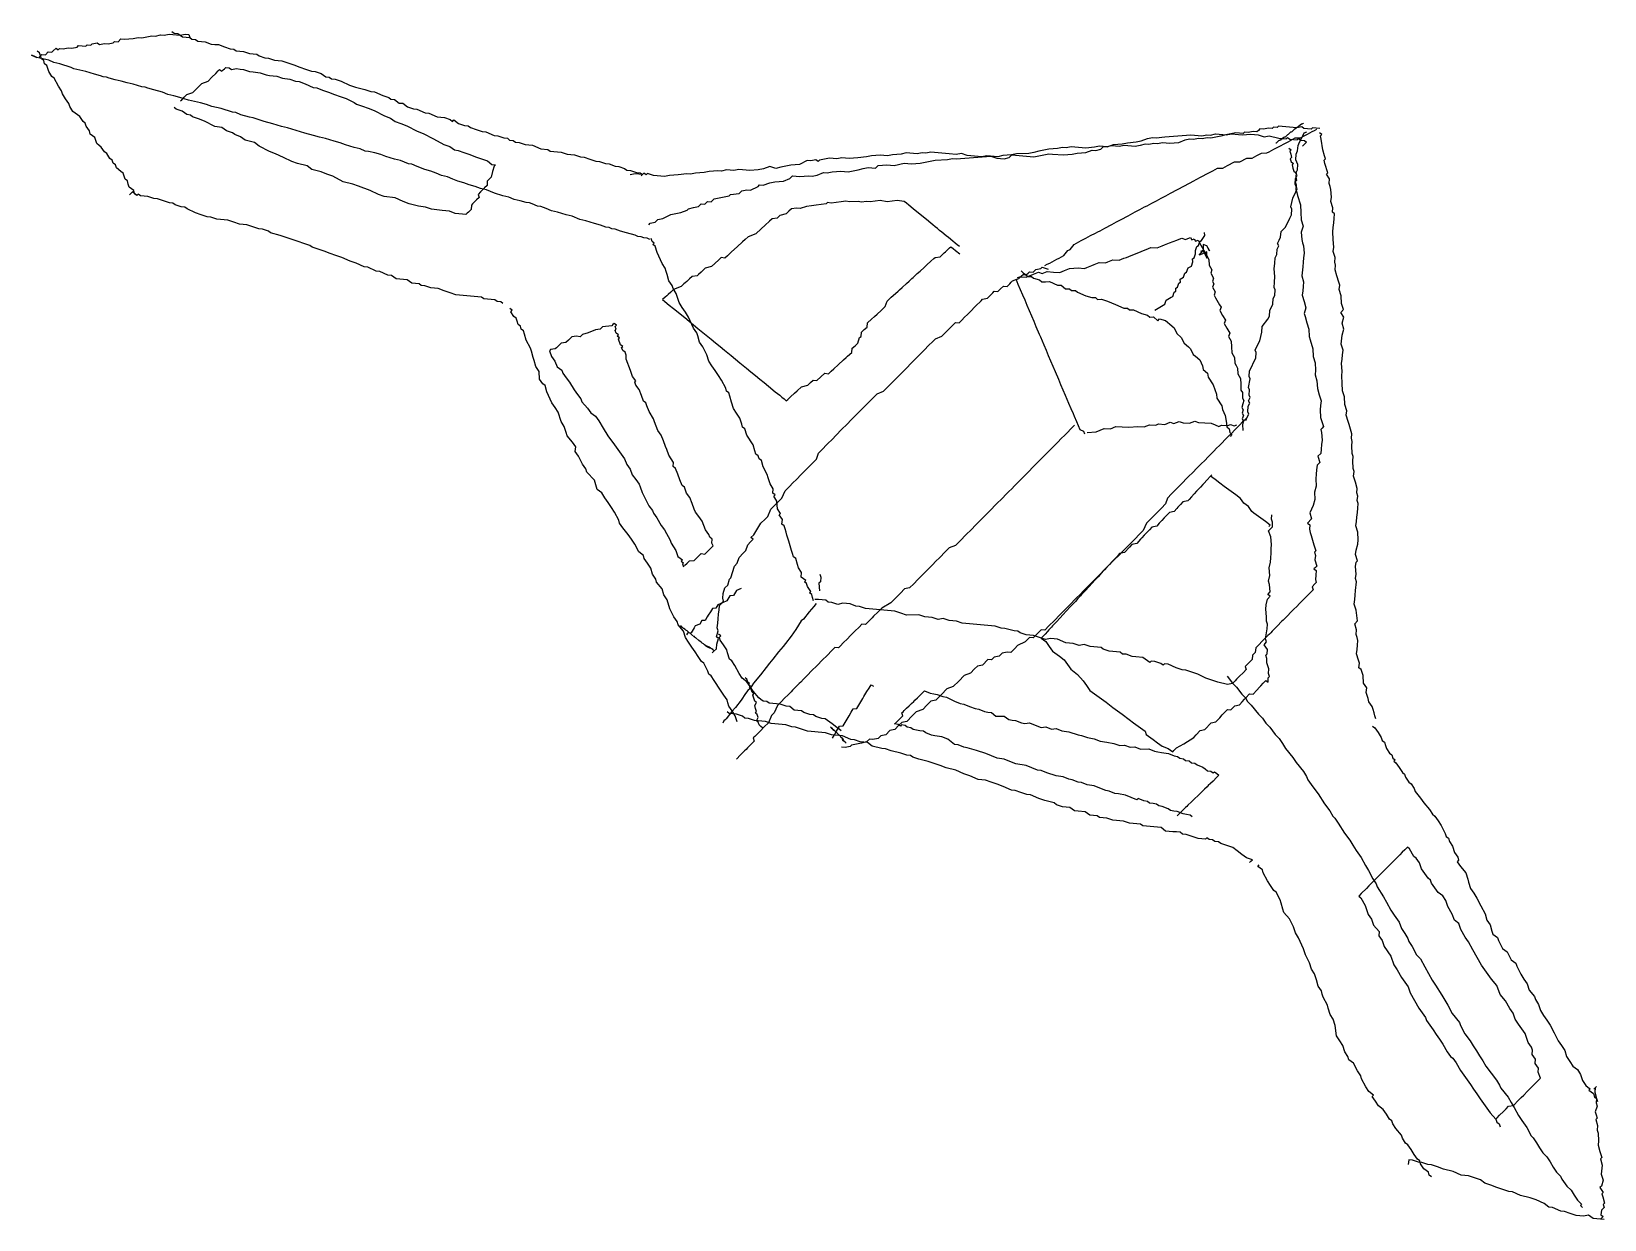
# Model space of a CAD drawing. Extents: x 229 to 776, y 34 to 447.
import ezdxf

# ---------------------------------------------------------------- set-up
doc = ezdxf.new("R2010")
doc.units = 0

msp = doc.modelspace()

# ---------------------------------------------------------------- linework, layer by layer
at = {"layer": '1', "color": 252}
for points in [[(231.618, 438.231, -161.239), (232.098, 438.708, -160.502), (232.098, 438.708, -160.502), (232.572, 439.191, -159.765), (233.837, 439.077, -159.154), (234.791, 440.04, -157.68), (234.791, 440.04, -157.68), (236.063, 439.926, -157.067), (236.536, 440.405, -156.332), (237.489, 441.365, -154.859), (238.281, 440.773, -154.984), (238.757, 441.254, -154.251), (240.029, 441.14, -153.634), (241.773, 441.507, -152.288), (243.039, 441.396, -151.673), (244.791, 441.76, -150.323), (244.791, 441.76, -150.323), (245.262, 442.244, -149.587), (246.537, 442.13, -148.976), (247.805, 442.014, -148.362), (248.284, 442.494, -147.626), (249.55, 442.382, -147.015), (250.021, 442.864, -146.278), (251.772, 443.227, -144.93), (252.566, 442.633, -145.055), (254.309, 443.002, -143.704), (255.58, 442.889, -143.094), (257.326, 443.256, -141.745), (257.8, 443.74, -141.01), (259.072, 443.625, -140.394), (260.019, 444.585, -138.923), (261.289, 444.472, -138.309), (264.308, 444.726, -136.347), (266.054, 445.092, -134.999), (267.323, 444.978, -134.387), (269.069, 445.343, -133.038), (270.813, 445.712, -131.69), (272.085, 445.6, -131.074), (273.827, 445.966, -129.729), (275.099, 445.851, -129.115), (276.847, 446.217, -127.768), (278.116, 446.106, -127.152), (279.381, 445.994, -126.543), (280.651, 445.878, -125.929), (282.392, 446.247, -124.581), (283.665, 446.13, -123.969), (283.984, 445.054, -124.834)], [(277.797, 447.181, -126.296), (278.588, 446.584, -126.417), (279.857, 446.472, -125.81), (280.651, 445.878, -125.929), (281.447, 445.283, -126.055), (282.715, 445.17, -125.443), (282.715, 445.17, -125.443), (283.984, 445.054, -124.834), (284.777, 444.46, -124.958), (284.777, 444.46, -124.958), (286.05, 444.348, -124.346), (286.843, 443.748, -124.469), (288.114, 443.638, -123.857), (289.386, 443.526, -123.242), (291.447, 442.818, -122.756), (291.447, 442.818, -122.756), (292.719, 442.702, -122.142), (293.989, 442.591, -121.531), (296.052, 441.881, -121.046), (298.118, 441.175, -120.557), (299.387, 441.056, -119.944), (300.18, 440.464, -120.067), (301.452, 440.348, -119.455), (302.717, 440.237, -118.847), (304.782, 439.526, -118.359), (306.052, 439.415, -117.744), (307.319, 439.303, -117.134), (308.115, 438.704, -117.26), (310.182, 437.995, -116.768), (311.45, 437.882, -116.157), (313.518, 437.175, -115.667), (314.785, 437.061, -115.06), (316.052, 436.948, -114.447), (318.119, 436.238, -113.957), (320.182, 435.531, -113.468), (322.246, 434.819, -112.98), (324.312, 434.111, -112.493), (326.379, 433.401, -112.006), (327.646, 433.295, -111.39), (329.712, 432.581, -110.906), (331.296, 431.391, -111.155), (332.565, 431.275, -110.541), (333.361, 430.686, -110.667), (334.633, 430.569, -110.054), (336.694, 429.857, -109.568), (339.556, 428.554, -109.204), (341.616, 427.849, -108.716), (344.95, 427.025, -107.615), (347.019, 426.315, -107.128), (348.285, 426.208, -106.517), (351.14, 424.902, -106.157), (353.211, 424.191, -105.666), (353.999, 423.601, -105.791), (355.274, 423.482, -105.179), (356.862, 422.294, -105.43), (358.131, 422.181, -104.815), (359.721, 420.99, -105.067), (361.786, 420.278, -104.576), (363.055, 420.169, -103.966), (365.914, 418.859, -103.601), (367.181, 418.749, -102.987), (370.042, 417.446, -102.626), (372.582, 417.217, -101.402), (374.644, 416.511, -100.915), (375.437, 415.913, -101.039), (375.918, 416.396, -100.301), (377.504, 415.208, -100.551), (377.504, 415.208, -100.551), (379.566, 414.499, -100.063), (380.836, 414.384, -99.4488), (381.632, 413.788, -99.5744), (383.696, 413.08, -99.0866), (385.76, 412.373, -98.5952), (387.031, 412.259, -97.9847), (389.886, 410.958, -97.6217), (391.16, 410.845, -97.0108), (393.223, 410.134, -96.5219), (394.493, 410.021, -95.9108), (395.292, 409.422, -96.0335), (396.559, 409.31, -95.4234), (397.352, 408.714, -95.5492), (398.625, 408.6, -94.9339), (400.69, 407.896, -94.4493), (403.228, 407.666, -93.2228), (406.081, 406.364, -92.8583), (408.625, 406.136, -91.6339), (409.417, 405.54, -91.757), (411.963, 405.31, -90.5357), (413.228, 405.199, -89.9214), (415.294, 404.485, -89.4391), (417.832, 404.261, -88.2102), (419.899, 403.551, -87.722), (421.165, 403.437, -87.1105), (423.232, 402.727, -86.6259), (425.295, 402.02, -86.1358), (426.565, 401.905, -85.5253), (428.631, 401.196, -85.0393), (429.896, 401.084, -84.4268), (431.965, 400.375, -83.9373), (433.231, 400.263, -83.3247), (435.298, 399.554, -82.8369), (436.091, 398.958, -82.9614), (437.359, 398.846, -82.3474), (439.424, 398.135, -81.8619), (440.695, 398.023, -81.25), (441.489, 397.429, -81.3729), (441.489, 397.429, -81.3729), (441.014, 396.945, -82.1125)], [(444.028, 374.871, -132.649), (443.116, 375.244, -132.48), (441.935, 375.387, -133.249), (441.023, 375.762, -133.079), (439.843, 375.908, -133.845), (438.933, 376.282, -133.675), (435.928, 377.172, -134.105), (433.836, 377.69, -134.703), (432.013, 378.438, -134.365), (430.832, 378.583, -135.131), (429.922, 378.955, -134.963), (428.74, 379.099, -135.729), (426.919, 379.847, -135.39), (424.826, 380.367, -135.988), (421.823, 381.256, -136.418), (419.73, 381.775, -137.015), (416.995, 382.896, -136.508), (414.903, 383.413, -137.106), (411.9, 384.305, -137.535), (409.808, 384.822, -138.132), (407.986, 385.57, -137.794), (406.162, 386.318, -137.456), (404.98, 386.463, -138.222), (403.156, 387.21, -137.885), (402.245, 387.582, -137.717), (401.066, 387.728, -138.483), (398.974, 388.246, -139.08), (396.881, 388.763, -139.679), (395.059, 389.51, -139.34), (392.966, 390.027, -139.939), (389.963, 390.92, -140.368), (387.226, 392.042, -139.861), (385.134, 392.559, -140.459), (383.31, 393.308, -140.12), (381.219, 393.826, -140.717), (379.395, 394.573, -140.379), (377.305, 395.09, -140.977), (375.48, 395.84, -140.64), (373.655, 396.588, -140.302), (371.564, 397.103, -140.899), (369.741, 397.851, -140.561), (367.915, 398.6, -140.224), (365.824, 399.118, -140.821), (363.087, 400.24, -140.315), (361.265, 400.986, -139.975), (360.084, 401.13, -140.744), (357.347, 402.253, -140.236), (355.257, 402.77, -140.834), (352.254, 403.662, -141.262), (350.429, 404.41, -140.924), (348.338, 404.927, -141.522), (346.246, 405.446, -142.119), (345.067, 405.589, -142.886), (343.242, 406.338, -142.548), (341.149, 406.856, -143.148), (338.147, 407.747, -143.575), (336.322, 408.495, -143.238), (334.233, 409.011, -143.834), (331.229, 409.904, -144.263), (329.136, 410.421, -144.862), (327.046, 410.939, -145.459), (324.04, 411.831, -145.887), (321.039, 412.722, -146.315), (318.035, 413.612, -146.745), (315.942, 414.131, -147.342), (312.94, 415.022, -147.77), (309.936, 415.913, -148.199), (306.021, 417.178, -148.459), (304.839, 417.324, -149.226), (301.836, 418.217, -149.655), (300.011, 418.963, -149.317), (298.834, 419.104, -150.083), (294.918, 420.372, -150.344), (291.646, 421.032, -151.708), (289.823, 421.78, -151.37), (287.729, 422.3, -151.968), (285.638, 422.818, -152.566), (283.549, 423.335, -153.162), (280.545, 424.225, -153.591), (278.453, 424.743, -154.188), (276.361, 425.26, -154.786), (274.538, 426.008, -154.448), (271.533, 426.901, -154.877), (269.441, 427.419, -155.476), (268.53, 427.792, -155.307), (267.351, 427.935, -156.072), (264.348, 428.827, -156.501), (262.256, 429.344, -157.099), (260.163, 429.864, -157.697), (258.072, 430.38, -158.294), (255.978, 430.898, -158.893), (255.067, 431.273, -158.724), (253.889, 431.415, -159.49), (252.975, 431.79, -159.321), (252.975, 431.79, -159.321), (250.884, 432.308, -159.918), (247.881, 433.199, -160.347), (245.79, 433.716, -160.944), (243.698, 434.235, -161.542), (242.786, 434.609, -161.373), (238.869, 435.874, -161.633), (236.778, 436.393, -162.231), (234.954, 437.141, -161.893), (230.772, 438.174, -163.088), (229.86, 438.549, -162.919), (228.948, 438.923, -162.751), (228.948, 438.923, -162.751), (228.948, 438.923, -162.751), (228.948, 438.923, -162.751), (228.948, 438.923, -162.751), (228.948, 438.923, -162.751), (230.772, 438.174, -163.088)], [(265.638, 390.15, -188.472), (265.638, 390.15, -188.472), (264.842, 390.748, -188.346), (264.842, 390.748, -188.346), (264.522, 391.822, -187.486), (263.73, 392.415, -187.364), (262.94, 393.009, -187.237), (262.617, 394.091, -186.374), (262.299, 395.166, -185.515), (261.512, 395.758, -185.389), (261.191, 396.834, -184.528), (261.191, 396.834, -184.528), (260.871, 397.911, -183.669), (260.076, 398.504, -183.546), (258.488, 399.689, -183.297), (258.172, 400.768, -182.43), (257.376, 401.365, -182.305), (257.057, 402.44, -181.449), (256.261, 403.033, -181.327), (255.147, 404.702, -180.337), (254.353, 405.299, -180.214), (253.237, 406.97, -179.23), (252.446, 407.566, -179.107), (252.446, 407.566, -179.107), (251.649, 408.16, -178.982), (251.649, 408.16, -178.982), (251.649, 408.16, -178.982), (251.334, 409.234, -178.12), (251.012, 410.311, -177.258), (249.421, 411.501, -177.012), (249.107, 412.578, -176.151), (247.994, 414.246, -175.164), (247.677, 415.325, -174.303), (247.677, 415.325, -174.303), (246.881, 415.915, -174.181), (246.881, 415.915, -174.181), (245.768, 417.587, -173.193), (243.385, 419.374, -172.82), (242.276, 421.04, -171.832), (242.276, 421.04, -171.832), (241.953, 422.117, -170.969), (240.843, 423.793, -169.985), (239.729, 425.458, -169.002), (239.408, 426.538, -168.139), (238.297, 428.207, -167.153), (236.867, 430.952, -165.306), (236.069, 431.545, -165.183), (236.069, 431.545, -165.183), (234.957, 433.217, -164.197), (234.957, 433.217, -164.197), (234.637, 434.294, -163.336), (234.32, 435.369, -162.471), (233.525, 435.963, -162.351), (233.525, 435.963, -162.351), (233.206, 437.041, -161.488), (233.206, 437.041, -161.488), (233.206, 437.041, -161.488), (232.415, 437.636, -161.365), (232.415, 437.636, -161.365), (232.098, 438.708, -160.502), (232.098, 438.708, -160.502), (231.777, 439.788, -159.64), (230.98, 440.383, -159.518), (230.98, 440.383, -159.518), (230.98, 440.383, -159.518), (230.98, 440.383, -159.518), (230.98, 440.383, -159.518), (230.98, 440.383, -159.518), (230.98, 440.383, -159.518)], [(280.768, 422.998, -155.862), (281.212, 423.448, -155.088), (282.106, 424.343, -153.537), (282.997, 425.243, -151.989), (285.128, 425.997, -149.781), (286.911, 427.791, -146.682), (288.247, 429.136, -144.359), (290.381, 429.892, -142.149), (291.719, 431.238, -139.824), (293.056, 432.585, -137.502), (293.947, 433.483, -135.951), (294.392, 433.931, -135.176), (295.188, 433.34, -135.293), (295.638, 433.786, -134.517), (295.638, 433.786, -134.517), (295.638, 433.786, -134.517), (296.081, 434.234, -133.744), (296.528, 434.686, -132.968), (296.528, 434.686, -132.968), (296.528, 434.686, -132.968), (296.528, 434.686, -132.968), (297.77, 434.543, -132.307), (298.565, 433.95, -132.424), (300.254, 434.254, -130.989), (301.495, 434.111, -130.33), (302.739, 433.965, -129.67), (304.779, 433.23, -129.126), (306.022, 433.085, -128.466), (308.508, 432.799, -127.147), (310.548, 432.063, -126.604), (311.791, 431.917, -125.944), (314.276, 431.63, -124.625), (316.315, 430.893, -124.083), (318.802, 430.605, -122.765), (320.842, 429.868, -122.218), (322.087, 429.722, -121.559), (324.123, 428.989, -121.014), (326.963, 427.66, -120.585), (328.203, 427.517, -119.927), (330.242, 426.78, -119.382), (332.284, 426.043, -118.837), (334.325, 425.305, -118.294), (336.367, 424.568, -117.749), (338.407, 423.833, -117.205), (341.243, 422.503, -116.775), (342.039, 421.913, -116.891), (344.078, 421.176, -116.348), (346.118, 420.442, -115.801), (348.158, 419.704, -115.258), (351.792, 417.781, -114.944), (353.834, 417.044, -114.4), (355.429, 415.858, -114.631), (357.469, 415.123, -114.085), (359.506, 414.387, -113.543), (363.143, 412.463, -113.227), (365.182, 411.729, -112.684), (368.816, 409.807, -112.37), (372.452, 407.884, -112.056), (374.493, 407.146, -111.512), (376.085, 405.964, -111.743), (377.328, 405.82, -111.082), (379.37, 405.081, -110.538), (381.407, 404.346, -109.995), (383.448, 403.609, -109.452), (387.529, 402.135, -108.362), (389.123, 400.953, -108.59), (390.367, 400.808, -107.931), (390.367, 400.808, -107.931), (390.367, 400.808, -107.931), (390.367, 400.808, -107.931), (390.367, 400.808, -107.931), (390.367, 400.808, -107.931), (390.367, 400.808, -107.931), (390.367, 400.808, -107.931), (389.922, 400.359, -108.709), (389.382, 398.419, -111.146), (388.84, 396.481, -113.586), (387.504, 395.134, -115.909), (387.412, 393.645, -117.573), (386.52, 392.745, -119.122), (385.184, 391.399, -121.446), (384.291, 390.502, -122.996), (384.644, 389.459, -123.886), (383.752, 388.563, -125.436), (383.306, 388.113, -126.21), (383.306, 388.113, -126.21), (382.414, 387.216, -127.759), (382.414, 387.216, -127.759), (381.969, 386.768, -128.534), (381.877, 385.276, -130.199), (381.877, 385.276, -130.199), (381.877, 385.276, -130.199), (380.985, 384.38, -131.748), (380.539, 383.931, -132.522), (380.539, 383.931, -132.522), (380.539, 383.931, -132.522), (380.539, 383.931, -132.522), (380.539, 383.931, -132.522), (380.091, 383.483, -133.297), (380.091, 383.483, -133.297), (378.851, 383.626, -133.955), (376.365, 383.913, -135.274), (374.325, 384.651, -135.82), (371.84, 384.935, -137.139), (368.111, 385.37, -139.116), (366.071, 386.106, -139.659), (363.585, 386.394, -140.979), (360.302, 387.274, -142.182), (358.263, 388.011, -142.726), (355.428, 389.339, -143.154), (351.697, 389.771, -145.134), (349.657, 390.507, -145.68), (346.82, 391.835, -146.109), (342.741, 393.309, -147.196), (340.701, 394.044, -147.74), (337.417, 394.926, -148.945), (333.782, 396.848, -149.26), (331.744, 397.583, -149.803), (329.704, 398.321, -150.348), (326.421, 399.201, -151.553), (324.825, 400.386, -151.322), (321.541, 401.266, -152.525), (319.503, 402.004, -153.069), (316.663, 403.334, -153.499), (313.828, 404.662, -153.928), (311.788, 405.397, -154.471), (308.153, 407.321, -154.787), (306.56, 408.507, -154.553), (303.278, 409.385, -155.759), (301.684, 410.57, -155.527), (299.642, 411.308, -156.073), (298.844, 411.901, -155.958), (296.805, 412.636, -156.501), (295.211, 413.82, -156.27), (292.726, 414.109, -157.588), (289.091, 416.03, -157.904), (287.052, 416.768, -158.448), (285.01, 417.506, -158.993), (284.215, 418.097, -158.875), (282.97, 418.24, -159.538), (282.173, 418.834, -159.423), (281.377, 419.425, -159.308), (279.337, 420.161, -159.852), (279.337, 420.161, -159.852), (279.337, 420.161, -159.852), (279.337, 420.161, -159.852), (278.539, 420.755, -159.736), (278.539, 420.755, -159.736), (278.539, 420.755, -159.736), (278.539, 420.755, -159.736)], [(677.155, 413.477, 68.2622), (677.155, 413.477, 68.2622), (675.89, 413.591, 67.6534), (674.616, 413.701, 67.0384), (674.141, 413.223, 66.3012), (672.867, 413.335, 65.6874), (671.6, 413.45, 65.0731), (670.806, 414.046, 65.1997), (669.064, 413.679, 63.8521), (667.787, 413.792, 63.2394), (666.521, 413.904, 62.6287), (666.521, 413.904, 62.6287), (666.521, 413.904, 62.6287), (665.252, 414.018, 62.0138), (663.981, 414.132, 61.4004), (662.711, 414.25, 60.7894), (662.232, 413.767, 60.0556), (660.965, 413.879, 59.4405), (660.487, 413.4, 58.7034), (659.216, 413.512, 58.0897), (657.472, 413.147, 56.7463), (656.208, 413.264, 56.1331), (655.73, 412.777, 55.3944), (655.255, 412.301, 54.6583), (653.98, 412.411, 54.0472), (652.234, 412.045, 52.6999), (650.97, 412.159, 52.0882), (650.499, 411.684, 51.3519), (649.225, 411.793, 50.7387), (647.953, 411.913, 50.1274), (646.207, 411.537, 48.7779), (644.459, 411.173, 47.428), (642.715, 410.805, 46.0783), (640.973, 410.438, 44.7283), (639.225, 410.07, 43.3774), (637.958, 410.179, 42.7646), (636.211, 409.814, 41.4179), (634.941, 409.933, 40.8057), (633.197, 409.562, 39.4585), (631.928, 409.678, 38.847), (630.186, 409.315, 37.4998), (627.967, 408.465, 35.4161), (624.948, 408.209, 33.4532), (622.405, 408.439, 32.2319), (620.664, 408.067, 30.8781), (619.393, 408.184, 30.2674), (617.643, 407.818, 28.9182), (616.378, 407.933, 28.3073), (614.63, 407.557, 26.9533), (612.888, 407.195, 25.6086), (611.615, 407.312, 24.9967), (609.079, 407.542, 23.7727), (607.339, 407.172, 22.4253), (604.793, 407.402, 21.1984), (603.042, 407.033, 19.8494), (600.504, 407.25, 18.6244), (598.759, 406.888, 17.2753), (595.745, 406.638, 15.3148), (593.202, 406.864, 14.0924), (590.667, 407.098, 12.8687), (588.92, 406.73, 11.5178), (587.656, 406.839, 10.9096), (585.905, 406.471, 9.5562), (585.905, 406.471, 9.5562), (582.892, 406.218, 7.5932), (581.143, 405.854, 6.2464), (579.398, 405.489, 4.8988), (577.648, 405.116, 3.5491), (575.907, 404.753, 2.2012), (571.624, 404.613, -0.3687), (569.874, 404.243, -1.7221), (566.862, 403.991, -3.6864), (565.12, 403.627, -5.0315), (563.847, 403.734, -5.6448), (561.307, 403.965, -6.8722), (559.562, 403.6, -8.215), (557.024, 403.827, -9.4362), (555.747, 403.941, -10.0522), (554.482, 404.053, -10.6657), (552.415, 404.76, -11.1537), (550.664, 404.396, -12.503), (548.131, 404.625, -13.7265), (546.859, 404.735, -14.3372), (544.32, 404.966, -15.5619), (543.051, 405.075, -16.1748), (541.78, 405.196, -16.7841), (540.032, 404.822, -18.1359), (538.763, 404.938, -18.7471), (537.022, 404.57, -20.0971), (535.749, 404.684, -20.7096), (533.208, 404.914, -21.9344), (531.464, 404.546, -23.2837), (528.448, 404.293, -25.2432), (526.7, 403.924, -26.5917), (524.168, 404.153, -27.815), (521.147, 403.902, -29.7782), (519.403, 403.536, -31.1252), (516.389, 403.279, -33.0883), (513.371, 403.022, -35.0495), (510.839, 403.249, -36.2722), (509.09, 402.881, -37.623), (506.55, 403.115, -38.8465), (504.803, 402.748, -40.1943), (503.056, 402.372, -41.544), (502.586, 401.9, -42.2769), (501.791, 402.495, -42.155), (500.043, 402.126, -43.5056), (498.778, 402.241, -44.1128), (496.078, 400.913, -46.9377), (493.062, 400.658, -48.8996), (491.319, 400.29, -50.247), (489.572, 399.926, -51.5963), (487.827, 399.557, -52.9473), (485.764, 400.265, -53.4313), (483.541, 399.421, -55.5143), (481.796, 399.052, -56.8645), (478.783, 398.797, -58.8262), (476.243, 399.025, -60.0518), (474.972, 399.137, -60.6634), (473.231, 398.771, -62.012), (470.687, 398.999, -63.2365), (468.943, 398.632, -64.5873), (467.673, 398.748, -65.1979), (464.658, 398.492, -67.1581), (462.914, 398.125, -68.5055), (459.894, 397.874, -70.4691), (458.149, 397.507, -71.8174), (456.882, 397.619, -72.4285), (453.87, 397.366, -74.3899), (450.852, 397.111, -76.3513), (449.107, 396.745, -77.7015), (447.838, 396.857, -78.3139), (446.567, 396.971, -78.9252), (445.298, 397.086, -79.5381), (443.233, 397.798, -80.0264), (443.233, 397.798, -80.0264), (442.762, 397.314, -80.7608), (441.962, 397.913, -80.6362), (441.489, 397.429, -81.3729), (438.948, 397.656, -82.5975), (437.201, 397.286, -83.9473), (437.201, 397.286, -83.9473), (437.201, 397.286, -83.9473), (437.201, 397.286, -83.9473)], [(443.703, 379.965, -128.426), (443.703, 379.965, -128.426), (444.179, 380.451, -127.685), (445.927, 380.816, -126.338), (446.874, 381.773, -124.866), (448.62, 382.143, -123.519), (451.314, 383.473, -120.694), (453.065, 383.838, -119.347), (454.811, 384.207, -117.999), (457.028, 385.057, -115.912), (457.504, 385.538, -115.176), (459.25, 385.906, -113.827), (460.994, 386.275, -112.482), (461.943, 387.235, -111.006), (463.217, 387.119, -110.395), (464.167, 388.077, -108.921), (465.437, 387.966, -108.307), (466.387, 388.929, -106.834), (468.135, 389.296, -105.484), (469.879, 389.66, -104.139), (471.623, 390.032, -102.787), (472.1, 390.513, -102.049), (475.116, 390.76, -100.092), (476.067, 391.723, -98.6153), (477.814, 392.091, -97.2668), (479.083, 391.977, -96.6558), (481.779, 393.307, -93.8324), (482.253, 393.787, -93.0981), (483.523, 393.672, -92.4857), (485.746, 394.524, -90.3973), (487.489, 394.889, -89.0537), (490.507, 395.143, -87.0892), (492.727, 395.987, -85.0057), (493.675, 396.954, -83.5329), (494.946, 396.838, -82.9223), (496.219, 396.725, -82.3086), (499.232, 396.976, -80.348), (500.503, 396.862, -79.7361), (502.247, 397.228, -78.3869), (504.466, 398.078, -76.3016), (505.738, 397.965, -75.6893), (507.485, 398.33, -74.3377), (510.496, 398.584, -72.3792), (513.034, 398.356, -71.1549), (514.777, 398.724, -69.8069), (516.523, 399.091, -68.4555), (518.272, 399.456, -67.1086), (520.015, 399.826, -65.7594), (522.552, 399.595, -64.5364), (523.504, 400.557, -63.0659), (526.519, 400.812, -61.1027), (529.06, 400.584, -59.8794), (532.551, 401.321, -57.1814), (535.09, 401.09, -55.9599), (538.104, 401.346, -53.9966), (541.594, 402.074, -51.2984), (543.343, 402.445, -49.9491), (547.628, 402.587, -47.3747), (549.373, 402.954, -46.0284), (550.645, 402.842, -45.4119), (553.662, 403.092, -43.4542), (556.673, 403.344, -41.4959), (559.689, 403.599, -39.5334), (562.703, 403.856, -37.5716), (564.769, 403.143, -37.0791), (566.042, 403.031, -36.4704), (567.309, 402.916, -35.8576), (569.057, 403.285, -34.51), (570.005, 404.244, -33.0393), (573.819, 403.902, -31.2021), (575.086, 403.787, -30.5899), (577.626, 403.563, -29.3615), (579.372, 403.928, -28.0161), (581.121, 404.296, -26.6638), (582.861, 404.663, -25.3163), (584.132, 404.555, -24.7057), (587.946, 404.211, -22.8662), (590.96, 404.464, -20.9061), (592.705, 404.831, -19.5589), (595.722, 405.086, -17.5951), (597.942, 405.93, -15.5093), (599.211, 405.817, -14.8972), (600.955, 406.184, -13.549), (601.905, 407.145, -12.078), (603.179, 407.03, -11.4658), (605.4, 407.882, -9.3795), (608.417, 408.134, -7.4166), (610.161, 408.498, -6.0692), (613.179, 408.756, -4.1079), (614.918, 409.12, -2.758), (617.142, 409.971, -0.67), (618.883, 410.338, 0.6737), (620.156, 410.222, 1.2892), (623.171, 410.477, 3.2463), (626.189, 410.732, 5.2111), (629.203, 410.986, 7.1721), (632.217, 411.236, 9.1297), (634.758, 411.009, 10.3559), (636.03, 410.898, 10.97), (637.775, 411.266, 12.3183), (639.038, 411.149, 12.9261), (640.788, 411.518, 14.2759), (642.057, 411.403, 14.8888), (643.322, 411.289, 15.5033), (644.594, 411.177, 16.1147), (646.338, 411.539, 17.4614), (648.88, 411.314, 18.6874), (650.145, 411.199, 19.2961), (653.164, 411.451, 21.2562), (654.438, 411.343, 21.8732), (655.704, 411.226, 22.4819), (657.769, 410.521, 22.972), (659.513, 410.887, 24.3213), (662.85, 410.062, 25.4205), (664.118, 409.947, 26.03), (665.387, 409.83, 26.6458), (665.864, 410.312, 27.3838), (666.659, 409.718, 27.257), (667.926, 409.607, 27.871), (669.197, 409.491, 28.4826), (669.671, 409.971, 29.214), (670.461, 409.378, 29.0899), (670.461, 409.378, 29.0899), (671.734, 409.264, 29.704), (672.528, 408.669, 29.5795), (671.099, 407.227, 27.3706)], [(581.509, 365.766, 18.7696), (582.326, 366.202, 19.1479), (583.141, 366.636, 19.5272), (583.141, 366.636, 19.5272), (583.957, 367.072, 19.9089), (584.776, 367.505, 20.2869), (585.593, 367.938, 20.6661), (586.408, 368.373, 21.0452), (587.224, 368.805, 21.4255), (588.043, 369.241, 21.8069), (589.454, 370.957, 22.0787), (590.268, 371.393, 22.4577), (591.682, 373.107, 22.7325), (594.135, 374.415, 23.8722), (595.77, 375.283, 24.6322), (596.584, 375.717, 25.011), (597.4, 376.151, 25.3883), (599.029, 377.017, 26.1462), (599.847, 377.454, 26.5291), (600.666, 377.886, 26.909), (602.298, 378.757, 27.6679), (602.298, 378.757, 27.6679), (604.747, 380.062, 28.8074), (606.38, 380.928, 29.5655), (608.013, 381.797, 30.3265), (610.467, 383.103, 31.4642), (612.1, 383.972, 32.2254), (612.918, 384.405, 32.6027), (614.553, 385.277, 33.3642), (616.186, 386.143, 34.1234), (617.002, 386.577, 34.5008), (618.632, 387.449, 35.2608), (620.268, 388.318, 36.0203), (621.088, 388.749, 36.4009), (621.902, 389.186, 36.7811), (623.533, 390.055, 37.539), (625.171, 390.926, 38.3006), (627.618, 392.228, 39.4407), (630.068, 393.531, 40.5784), (633.337, 395.27, 42.0979), (634.155, 395.705, 42.4772), (634.155, 395.705, 42.4772), (635.787, 396.573, 43.2353), (638.234, 397.876, 44.3744), (639.867, 398.741, 45.1343), (641.5, 399.612, 45.8926), (643.355, 399.635, 47.138), (644.988, 400.505, 47.8989), (647.439, 401.808, 49.0388), (649.295, 401.837, 50.2858), (651.746, 403.137, 51.4233), (653.605, 403.164, 52.6725), (655.236, 404.034, 53.4302), (656.869, 404.903, 54.1882), (656.869, 404.903, 54.1882), (658.731, 404.927, 55.4371), (659.544, 405.36, 55.8155), (661.176, 406.226, 56.5732), (663.632, 407.533, 57.714), (664.447, 407.969, 58.0954), (666.078, 408.838, 58.8557), (666.897, 409.27, 59.234), (668.528, 410.14, 59.9943), (670.392, 410.166, 61.2415), (670.392, 410.166, 61.2415), (671.206, 410.6, 61.6185), (672.839, 411.466, 62.378), (674.469, 412.334, 63.1366), (675.287, 412.771, 63.5176), (676.105, 413.205, 63.8942), (676.105, 413.205, 63.8942), (676.105, 413.205, 63.8942), (676.105, 413.205, 63.8942), (676.105, 413.205, 63.8942), (676.105, 413.205, 63.8942), (676.105, 413.205, 63.8942), (676.105, 413.205, 63.8942), (676.105, 413.205, 63.8942)], [(651.361, 311.86, 6.2239), (651.361, 311.86, 6.2239), (651.897, 312.97, 6.9216), (652.432, 314.079, 7.6163), (652.045, 314.888, 8.0624), (652.192, 316.802, 9.2005), (652.73, 317.914, 9.8957), (652.345, 318.722, 10.3438), (652.878, 319.831, 11.0381), (652.49, 320.642, 11.4836), (652.634, 322.557, 12.6241), (652.248, 323.362, 13.0707), (652.933, 326.388, 14.9036), (652.549, 327.2, 15.3521), (652.7, 329.12, 16.4954), (653.231, 330.226, 17.1859), (654.301, 332.445, 18.578), (654.843, 333.557, 19.2753), (654.99, 335.474, 20.4161), (654.601, 336.284, 20.86), (655.136, 337.389, 21.5553), (656.203, 339.609, 22.9465), (656.887, 342.637, 24.7791), (657.039, 344.559, 25.9251), (659.028, 347.078, 27.5646), (659.562, 348.191, 28.2574), (659.712, 350.107, 29.3994), (660.779, 352.321, 30.7895), (660.928, 354.24, 31.9302), (661.462, 355.351, 32.6256), (661.607, 357.268, 33.7667), (661.223, 358.076, 34.2107), (661.223, 358.076, 34.2107), (661.367, 359.995, 35.3529), (661.515, 361.909, 36.4936), (661.28, 364.639, 38.082), (661.43, 366.552, 39.2189), (661.578, 368.472, 40.3604), (662.11, 369.58, 41.0541), (662.262, 371.497, 42.1977), (662.8, 372.607, 42.8948), (662.413, 373.415, 43.3377), (662.945, 374.525, 44.0357), (663.483, 375.639, 44.7278), (663.628, 377.55, 45.871), (665.087, 378.965, 46.8138), (665.623, 380.074, 47.5105), (666.688, 382.292, 48.9004), (667.224, 383.399, 49.5936), (667.371, 385.319, 50.7367), (666.988, 386.126, 51.1821), (667.671, 389.153, 53.0182), (668.738, 391.374, 54.4098), (669.273, 392.482, 55.104), (668.5, 394.098, 55.9951), (668.656, 396.016, 57.1373), (669.189, 397.126, 57.8301), (668.804, 397.934, 58.2774), (669.337, 399.045, 58.9735), (669.485, 400.961, 60.1138), (668.716, 402.578, 61.0062), (668.716, 402.578, 61.0062), (668.863, 404.496, 62.1472), (669.396, 405.606, 62.8404), (669.547, 407.523, 63.9797), (669.547, 407.523, 63.9797), (670.082, 408.634, 64.6774), (670.082, 408.634, 64.6774), (670.616, 409.74, 65.3738), (671.151, 410.853, 66.0664), (671.686, 411.962, 66.7646), (672.606, 412.259, 67.0115), (672.606, 412.259, 67.0115), (672.606, 412.259, 67.0115), (672.606, 412.259, 67.0115)], [(671.47, 415.244, 64.2234), (671.47, 415.244, 64.2234), (671.268, 415.158, 62.2358), (671.064, 415.073, 60.2475), (670.859, 414.987, 58.2606), (670.755, 414.944, 57.2661), (669.752, 414.109, 54.3863), (669.546, 414.023, 52.3989), (669.342, 413.938, 50.4117), (668.44, 413.143, 48.526), (668.236, 413.059, 46.5393), (667.333, 412.264, 44.6536), (667.129, 412.179, 42.6669), (666.924, 412.093, 40.6782), (666.124, 411.341, 39.7864), (665.919, 411.257, 37.799), (665.017, 410.463, 35.9137), (664.81, 410.377, 33.9253), (664.607, 410.292, 31.9364), (663.602, 409.455, 29.0573), (663.501, 409.412, 28.0655), (663.295, 409.328, 26.076), (663.091, 409.242, 24.0898), (662.988, 409.199, 23.095), (662.784, 409.113, 21.1082), (661.882, 408.319, 19.2218), (661.78, 408.277, 18.2269), (661.78, 408.277, 18.2269)], [(696.598, 208.053, -119.723), (696.285, 209.131, -118.861), (695.964, 210.205, -118.001), (695.647, 211.283, -117.139), (695.325, 212.355, -116.278), (694.214, 214.028, -115.292), (693.892, 215.102, -114.433), (693.578, 216.181, -113.572), (693.257, 217.255, -112.71), (693.413, 218.813, -111.113), (692.301, 220.482, -110.128), (692.137, 223.113, -107.669), (691.502, 225.265, -105.946), (690.711, 225.861, -105.822), (690.865, 227.417, -104.224), (690.547, 228.493, -103.364), (689.913, 230.644, -101.639), (690.069, 232.203, -100.045), (690.225, 233.757, -98.4464), (690.38, 235.312, -96.8507), (690.064, 236.391, -95.9876), (689.74, 237.464, -95.1283), (689.899, 239.023, -93.5291), (689.262, 241.173, -91.808), (690.217, 242.135, -90.3305), (689.739, 245.846, -87.0116), (689.103, 247.997, -85.2905), (689.254, 249.554, -83.6944), (689.411, 251.108, -82.096), (689.569, 252.667, -80.4988), (689.884, 255.781, -77.304), (689.564, 256.856, -76.4415), (689.719, 258.41, -74.8487), (689.557, 261.04, -72.3867), (689.717, 262.601, -70.7875), (690.191, 263.08, -70.052), (689.556, 265.232, -68.3294), (689.709, 266.792, -66.7323), (690.341, 268.826, -64.3996), (690.498, 270.384, -62.8034), (690.336, 273.015, -60.3418), (689.699, 275.166, -58.6208), (689.858, 276.723, -57.0215), (690.012, 278.28, -55.4225), (690.17, 279.838, -53.8254), (690.328, 281.394, -52.2302), (690.483, 282.951, -50.6336), (690.162, 284.025, -49.7726), (690.319, 285.58, -48.1759), (690.006, 286.66, -47.3112), (690.158, 288.215, -45.7135), (689.522, 290.367, -43.9958), (688.886, 292.519, -42.2684), (689.041, 294.073, -40.6714), (688.723, 295.151, -39.8106), (688.564, 297.789, -37.3508), (688.72, 299.339, -35.7535), (688.402, 300.42, -34.8936), (688.235, 303.048, -32.4349), (688.399, 304.605, -30.8321), (688.078, 305.683, -29.974), (688.236, 307.237, -28.377), (687.275, 310.463, -25.7948), (687.275, 310.463, -25.7948), (686.959, 311.541, -24.9318), (686.323, 313.694, -23.2074), (686.481, 315.252, -21.6102), (685.84, 317.402, -19.8934), (685.68, 320.037, -17.4282), (685.044, 322.188, -15.7046), (684.878, 324.816, -13.2526), (684.715, 327.446, -10.7938), (684.874, 329.005, -9.1918), (684.713, 331.638, -6.7362), (684.865, 333.195, -5.139), (685.025, 334.751, -3.5399), (685.185, 336.311, -1.9432), (684.549, 338.462, -0.221), (684.859, 341.572, 2.9744), (685.493, 343.613, 5.3121), (684.852, 345.761, 7.0293), (685.488, 347.805, 9.3697), (684.371, 349.472, 10.3532), (685.33, 350.437, 11.8299), (684.692, 352.592, 13.5493), (684.524, 355.219, 16.0029), (683.888, 357.372, 17.725), (684.048, 358.928, 19.3241), (683.728, 360.007, 20.1854), (683.089, 362.156, 21.9101), (682.454, 364.313, 23.6303), (682.607, 365.864, 25.2288), (682.289, 366.941, 26.0909), (682.444, 368.5, 27.6863), (681.805, 370.645, 29.4032), (681.962, 372.204, 31.0062), (681.802, 374.834, 33.465), (681.637, 377.467, 35.9235), (681.797, 379.024, 37.5219), (681.953, 380.581, 39.1168), (682.113, 382.14, 40.7202), (682.27, 383.698, 42.3175), (681.475, 384.292, 42.4408), (681.638, 385.849, 44.0385), (680.994, 388.005, 45.7597), (681.154, 389.556, 47.3594), (680.992, 392.191, 49.814), (680.671, 393.262, 50.6779), (680.35, 394.339, 51.5363), (680.513, 395.903, 53.1362), (679.399, 397.568, 54.1201), (679.874, 398.048, 54.8594), (678.914, 401.275, 57.4403), (678.595, 402.355, 58.3032), (679.073, 402.831, 59.0416), (678.754, 403.91, 59.9002), (678.116, 406.058, 61.6204), (677.634, 409.766, 64.9408), (677.315, 410.843, 65.8066), (677.315, 410.843, 65.8066), (677.315, 410.843, 65.8066), (677.793, 411.329, 66.5422), (677.793, 411.329, 66.5422), (677.001, 411.922, 66.6628), (677.001, 411.922, 66.6628)], [(666.344, 406.608, 24.0595), (667.138, 406.011, 23.937), (666.665, 405.532, 23.2031), (666.983, 404.456, 22.3384), (667.297, 403.379, 21.4756), (667.297, 403.379, 21.4756), (666.83, 402.898, 20.7409), (667.145, 401.824, 19.8832), (667.94, 401.228, 19.7555), (667.466, 400.747, 19.0223), (667.78, 399.671, 18.1571), (668.103, 398.594, 17.2942), (668.896, 398.001, 17.1745), (668.735, 396.44, 15.5757), (669.054, 395.365, 14.7165), (668.578, 394.884, 13.9753), (668.898, 393.809, 13.1162), (668.743, 392.251, 11.5175), (669.062, 391.18, 10.6576), (669.376, 390.101, 9.7946), (669.703, 389.025, 8.9338), (670.018, 387.955, 8.0727), (670.339, 386.877, 7.2173), (670.501, 384.242, 4.7568), (670.66, 381.613, 2.3005), (671.296, 379.46, 0.5753), (670.664, 377.42, -1.7602), (670.824, 374.788, -4.2197), (671.141, 373.712, -5.0817), (671.463, 372.64, -5.9403), (671.463, 372.64, -5.9403), (671.625, 370.004, -8.4028), (671.465, 368.448, -10.0007), (671.309, 366.889, -11.599), (671.152, 365.333, -13.1936), (670.839, 362.222, -16.3894), (671.479, 360.069, -18.1115), (671.319, 358.512, -19.7069), (671.161, 356.957, -21.3073), (671.008, 355.397, -22.9043), (671.643, 353.245, -24.6208), (672.282, 351.093, -26.3466), (671.653, 349.055, -28.6809), (671.973, 347.98, -29.5412), (672.61, 345.827, -31.2667), (673.244, 343.677, -32.9904), (673.404, 341.045, -35.4475), (673.729, 339.967, -36.309), (674.683, 336.739, -38.8907), (674.844, 334.111, -41.3483), (675.484, 331.959, -43.0712), (675.642, 329.329, -45.5337), (675.489, 327.769, -47.1283), (676.124, 325.617, -48.8522), (676.283, 322.984, -51.3097), (676.924, 320.832, -53.0313), (677.558, 318.68, -54.7544), (677.402, 317.125, -56.3549), (677.244, 315.565, -57.9527), (677.402, 312.933, -60.4105), (678.049, 310.784, -62.1298), (678.367, 309.71, -62.9926), (677.89, 309.23, -63.7258), (677.413, 308.746, -64.4671), (677.732, 307.671, -65.3244), (677.892, 305.037, -67.7846), (677.737, 303.483, -69.3811), (677.576, 301.923, -70.9827), (677.423, 300.366, -72.5771), (676.473, 299.407, -74.0505), (677.108, 297.255, -75.7732), (676.157, 296.288, -77.2472), (676.002, 294.737, -78.846), (675.846, 293.179, -80.441), (675.684, 291.616, -82.0435), (675.85, 288.992, -84.4976), (675.218, 286.951, -86.8307), (675.38, 284.319, -89.2902), (674.746, 282.278, -91.625), (673.639, 279.762, -94.6982), (674.273, 277.608, -96.4199), (672.848, 276.168, -98.6297), (673.645, 275.575, -98.7536), (673.485, 274.019, -100.347), (673.485, 274.019, -100.347), (673.485, 274.019, -100.347), (673.806, 272.944, -101.213), (674.126, 271.869, -102.072), (675.08, 268.64, -104.655), (675.716, 266.487, -106.381), (675.245, 266.009, -107.112), (675.245, 266.009, -107.112), (675.566, 264.933, -107.974), (675.403, 263.374, -109.574), (676.041, 261.222, -111.295), (675.561, 260.739, -112.032), (675.561, 260.739, -112.032), (675.561, 260.739, -112.032), (675.086, 260.258, -112.769), (675.882, 259.665, -112.891), (675.724, 258.109, -114.491), (675.724, 258.109, -114.491), (675.569, 256.554, -116.088), (675.886, 255.475, -116.949), (675.886, 255.475, -116.949), (675.886, 255.475, -116.949), (675.886, 255.475, -116.949), (675.886, 255.475, -116.949), (675.886, 255.475, -116.949), (675.407, 254.993, -117.687), (675.407, 254.993, -117.687), (674.461, 254.034, -119.157), (674.461, 254.034, -119.157), (674.778, 252.957, -120.023), (673.354, 251.516, -122.231), (672.878, 251.035, -122.968), (670.971, 249.106, -125.913), (670.023, 248.147, -127.388), (669.073, 247.187, -128.859), (668.12, 246.222, -130.332), (667.173, 245.265, -131.807), (665.743, 243.816, -134.015), (664.79, 242.857, -135.488), (664.318, 242.377, -136.225), (663.839, 241.893, -136.967), (662.412, 240.45, -139.171), (661.938, 239.97, -139.908), (661.462, 239.491, -140.646), (661.462, 239.491, -140.646), (660.988, 239.009, -141.383), (660.513, 238.528, -142.12), (660.513, 238.528, -142.12), (660.513, 238.528, -142.12), (660.513, 238.528, -142.12), (660.513, 238.528, -142.12), (660.513, 238.528, -142.12), (660.513, 238.528, -142.12), (660.513, 238.528, -142.12), (660.513, 238.528, -142.12), (660.513, 238.528, -142.12), (660.037, 238.049, -142.854), (660.037, 238.049, -142.854), (659.564, 237.567, -143.592), (659.086, 237.086, -144.332), (658.606, 236.604, -145.064), (657.66, 235.642, -146.536), (657.66, 235.642, -146.536), (657.66, 235.642, -146.536), (657.181, 235.161, -147.275), (657.181, 235.161, -147.275), (655.756, 233.718, -149.486), (654.803, 232.755, -150.959), (654.647, 231.2, -152.556), (653.697, 230.237, -154.032), (653.543, 228.682, -155.627), (652.59, 227.719, -157.1), (651.636, 226.756, -158.577), (651.16, 226.275, -159.312), (651.481, 225.199, -160.173), (650.532, 224.24, -161.645), (649.1, 222.795, -163.854), (648.146, 221.832, -165.329), (648.146, 221.832, -165.329), (647.677, 221.351, -166.063), (647.677, 221.351, -166.063), (647.2, 220.874, -166.803), (646.723, 220.391, -167.536), (646.723, 220.391, -167.536), (646.723, 220.391, -167.536), (646.723, 220.391, -167.536), (644.977, 220.023, -168.885), (641.646, 220.848, -169.985), (639.582, 221.553, -170.472), (637.517, 222.264, -170.96), (634.659, 223.565, -171.322), (632.597, 224.277, -171.81), (630.532, 224.985, -172.3), (629.262, 225.097, -172.911), (627.201, 225.809, -173.4), (624.34, 227.112, -173.762), (623.068, 227.225, -174.374), (622.594, 226.744, -175.107), (621.797, 227.336, -174.99), (619.734, 228.049, -175.476), (618.467, 228.159, -176.087), (617.989, 227.68, -176.825), (616.403, 228.872, -176.575), (615.606, 229.464, -176.449), (613.066, 229.691, -177.674), (611.799, 229.806, -178.286), (609.735, 230.517, -178.774), (608.461, 230.625, -179.387), (607.667, 231.223, -179.262), (606.399, 231.337, -179.877), (605.131, 231.452, -180.488), (603.86, 231.564, -181.098), (601.797, 232.275, -181.585), (601.001, 232.865, -181.461), (599.734, 232.98, -182.075), (597.199, 233.214, -183.297), (595.131, 233.917, -183.789), (593.387, 233.551, -185.134), (591.318, 234.258, -185.624), (588.778, 234.488, -186.847), (585.921, 235.792, -187.212), (584.651, 235.904, -187.822), (583.378, 236.018, -188.437), (581.636, 235.653, -189.783), (579.569, 236.361, -190.272), (577.508, 237.073, -190.755), (574.967, 237.297, -191.984), (572.903, 238.005, -192.471), (572.109, 238.601, -192.345), (570.838, 238.716, -192.96), (567.506, 239.537, -194.059), (566.235, 239.649, -194.671), (566.235, 239.649, -194.671), (566.235, 239.649, -194.671), (566.235, 239.649, -194.671), (566.235, 239.649, -194.671), (566.235, 239.649, -194.671), (564.172, 240.359, -195.159), (562.904, 240.473, -195.77), (560.365, 240.702, -196.995), (557.824, 240.928, -198.221), (554.015, 241.27, -200.054), (552.745, 241.38, -200.668), (550.681, 242.093, -201.155), (548.145, 242.32, -202.377), (546.078, 243.03, -202.866), (544.332, 242.662, -204.218), (542.266, 243.37, -204.705), (539.726, 243.599, -205.929), (537.662, 244.307, -206.413), (533.378, 244.167, -208.994), (531.316, 244.878, -209.476), (529.252, 245.586, -209.967), (526.711, 245.813, -211.189), (524.17, 246.04, -212.414), (522.901, 246.152, -213.023), (519.091, 246.496, -214.862), (517.026, 247.203, -215.351), (515.757, 247.318, -215.965), (513.696, 248.028, -216.445), (511.154, 248.255, -217.674), (509.412, 247.89, -219.022), (507.348, 248.596, -219.51), (506.077, 248.71, -220.118), (505.28, 249.303, -219.998), (504.013, 249.417, -220.608), (502.737, 249.533, -221.224), (502.737, 249.533, -221.224), (502.737, 249.533, -221.224), (501.47, 249.645, -221.833)], [(392.972, 352.558, -152.456), (392.18, 353.153, -152.329), (390.913, 353.265, -152.937), (390.113, 353.86, -152.817), (388.845, 353.974, -153.428), (387.572, 354.089, -154.042), (386.302, 354.203, -154.651), (385.507, 354.797, -154.53), (384.238, 354.914, -155.142), (382.971, 355.022, -155.753), (381.702, 355.14, -156.362), (380.431, 355.256, -156.977), (379.162, 355.365, -157.591), (377.888, 355.482, -158.203), (376.621, 355.597, -158.81), (374.556, 356.299, -159.303), (372.496, 357.01, -159.791), (370.428, 357.719, -160.276), (369.163, 357.835, -160.89), (367.89, 357.953, -161.504), (365.827, 358.661, -161.986), (364.556, 358.771, -162.602), (363.765, 359.368, -162.475), (361.223, 359.592, -163.706), (359.633, 360.784, -163.448), (357.092, 361.015, -164.674), (355.823, 361.124, -165.286), (354.235, 362.317, -165.039), (352.961, 362.429, -165.654), (350.106, 363.731, -166.015), (348.838, 363.845, -166.628), (345.977, 365.15, -166.989), (344.711, 365.261, -167.602), (341.849, 366.565, -167.967), (339.784, 367.277, -168.455), (336.928, 368.579, -168.819), (334.864, 369.283, -169.304), (332.799, 369.995, -169.792), (330.733, 370.702, -170.281), (328.67, 371.411, -170.767), (326.608, 372.118, -171.257), (325.814, 372.717, -171.132), (323.747, 373.424, -171.616), (321.686, 374.131, -172.109), (319.62, 374.837, -172.595), (317.556, 375.555, -173.081), (315.491, 376.254, -173.57), (312.157, 377.08, -174.67), (311.364, 377.675, -174.546), (309.299, 378.385, -175.034), (308.028, 378.503, -175.646), (305.963, 379.206, -176.132), (303.901, 379.913, -176.618), (302.635, 380.03, -177.235), (301.36, 380.145, -177.846), (299.298, 380.849, -178.33), (297.23, 381.563, -178.821), (295.966, 381.671, -179.434), (293.423, 381.899, -180.656), (291.361, 382.605, -181.147), (290.088, 382.724, -181.76), (288.028, 383.43, -182.244), (285.964, 384.143, -182.731), (283.104, 385.443, -183.098), (282.311, 386.04, -182.974), (281.042, 386.151, -183.578), (281.042, 386.151, -183.578), (278.978, 386.858, -184.072), (278.183, 387.453, -183.949), (276.912, 387.567, -184.561), (274.848, 388.278, -185.048), (272.784, 388.987, -185.538), (271.515, 389.099, -186.148), (269.446, 389.81, -186.637), (268.176, 389.923, -187.248), (266.908, 390.037, -187.86), (266.908, 390.037, -187.86), (266.112, 390.634, -187.737), (265.638, 390.15, -188.472), (264.048, 391.344, -188.222), (264.048, 391.344, -188.222), (264.048, 391.344, -188.222), (264.048, 391.344, -188.222), (263.571, 390.859, -188.959), (263.571, 390.859, -188.959), (263.571, 390.859, -188.959), (263.097, 390.377, -189.697)], [(551.773, 372.339, -34.7001), (551.004, 372.969, -34.5788), (550.233, 373.596, -34.4575), (549.466, 374.223, -34.3364), (547.929, 375.48, -34.0928), (547.162, 376.11, -33.9702), (545.624, 377.366, -33.726), (544.855, 377.992, -33.6051), (544.087, 378.62, -33.4817), (543.318, 379.25, -33.3608), (542.55, 379.877, -33.2385), (541.779, 380.506, -33.1174), (540.242, 381.762, -32.8748), (538.706, 383.015, -32.6296), (537.936, 383.647, -32.51), (536.399, 384.902, -32.2644), (535.629, 385.529, -32.1426), (534.095, 386.788, -31.8977), (534.095, 386.788, -31.8977), (534.095, 386.788, -31.8977), (533.326, 387.413, -31.777), (533.326, 387.413, -31.777), (533.326, 387.413, -31.777), (533.326, 387.413, -31.777), (533.326, 387.413, -31.777), (533.326, 387.413, -31.777), (533.326, 387.413, -31.777), (532.555, 388.043, -31.6564), (530.068, 388.434, -32.9408), (528.348, 388.193, -34.3495), (526.629, 387.95, -35.7586), (524.139, 388.338, -37.0449), (522.419, 388.101, -38.4539), (520.698, 387.863, -39.8619), (519.454, 388.056, -40.5065), (517.734, 387.815, -41.9158), (516.492, 388.01, -42.5566), (513.524, 387.965, -44.61), (512.283, 388.158, -45.2531), (510.558, 387.92, -46.6623), (508.839, 387.68, -48.0705), (507.121, 387.44, -49.4795), (505.875, 387.635, -50.1216), (505.399, 387.202, -50.8876), (503.679, 386.961, -52.2968), (501.959, 386.72, -53.7049), (500.24, 386.481, -55.1136), (498.52, 386.241, -56.5237), (496.327, 385.569, -58.6944), (495.08, 385.763, -59.3387), (495.08, 385.763, -59.3387), (495.08, 385.763, -59.3387), (493.36, 385.523, -60.7467), (493.36, 385.523, -60.7467), (493.36, 385.523, -60.7467), (493.36, 385.523, -60.7467), (493.36, 385.523, -60.7467), (493.36, 385.523, -60.7467), (492.409, 384.657, -62.2781), (491.457, 383.788, -63.8078), (489.261, 383.116, -65.9818), (488.31, 382.248, -67.5135), (486.59, 382.007, -68.9208), (485.638, 381.139, -70.4506), (484.211, 379.838, -72.7468), (482.781, 378.538, -75.0417), (480.88, 376.801, -78.1015), (478.208, 375.694, -81.0417), (477.258, 374.827, -82.5712), (476.305, 373.96, -84.1028), (474.402, 372.225, -87.1631), (472.498, 370.488, -90.2251), (471.071, 369.187, -92.5213), (470.12, 368.319, -94.0499), (468.874, 368.513, -94.6947), (467.922, 367.647, -96.2235), (465.545, 365.476, -100.05), (463.349, 364.804, -102.224), (462.873, 364.371, -102.988), (461.923, 363.502, -104.519), (460.97, 362.636, -106.053), (460.495, 362.2, -106.816), (458.773, 361.963, -108.225), (457.822, 361.094, -109.754), (456.871, 360.227, -111.285), (456.396, 359.793, -112.05), (455.919, 359.359, -112.814), (454.968, 358.493, -114.345), (452.296, 357.384, -117.285), (451.82, 356.95, -118.05), (451.82, 356.95, -118.05), (451.345, 356.518, -118.814), (450.393, 355.65, -120.345), (449.917, 355.216, -121.111), (449.917, 355.216, -121.111), (449.442, 354.782, -121.875), (448.49, 353.914, -123.406), (448.49, 353.914, -123.406), (448.49, 353.914, -123.406), (448.49, 353.914, -123.406), (448.49, 353.914, -123.406), (449.259, 353.288, -123.528), (450.797, 352.028, -123.772), (452.334, 350.774, -124.014), (456.176, 347.633, -124.624), (459.25, 345.121, -125.111), (460.785, 343.864, -125.355), (463.095, 341.981, -125.719), (465.398, 340.097, -126.085), (466.934, 338.842, -126.329), (468.472, 337.584, -126.573), (470.013, 336.328, -126.816), (472.318, 334.441, -127.182), (473.855, 333.187, -127.426), (475.392, 331.934, -127.669), (477.698, 330.048, -128.034), (479.234, 328.792, -128.278), (480.772, 327.534, -128.523), (482.308, 326.278, -128.765), (483.846, 325.022, -129.009), (485.381, 323.766, -129.252), (487.69, 321.882, -129.618), (489.228, 320.627, -129.86), (489.995, 319.998, -129.985), (490.763, 319.372, -130.103), (491.532, 318.743, -130.228), (491.532, 318.743, -130.228), (491.532, 318.743, -130.228), (491.532, 318.743, -130.228), (491.532, 318.743, -130.228), (491.532, 318.743, -130.228), (491.532, 318.743, -130.228), (492.008, 319.174, -129.463), (492.958, 320.042, -127.933), (494.387, 321.345, -125.637), (495.339, 322.212, -124.105), (496.763, 323.515, -121.812), (498.964, 324.186, -119.636), (499.913, 325.054, -118.107), (500.863, 325.922, -116.577), (502.108, 325.726, -115.934), (503.536, 327.029, -113.637), (504.965, 328.331, -111.342), (506.208, 328.136, -110.7), (507.158, 329.005, -109.168), (508.11, 329.872, -107.637), (509.538, 331.174, -105.342), (511.441, 332.909, -102.281), (512.392, 333.777, -100.75), (512.868, 334.211, -99.9848), (514.296, 335.51, -97.6888), (514.478, 337.008, -96.0379), (515.43, 337.875, -94.5076), (516.381, 338.742, -92.9783), (517.041, 340.671, -90.5594), (517.516, 341.104, -89.7948), (517.701, 342.601, -88.1425), (518.652, 343.47, -86.6116), (519.604, 344.337, -85.0816), (519.785, 345.831, -83.4288), (521.212, 347.132, -81.1341), (522.166, 347.999, -79.6022), (523.117, 348.868, -78.0724), (524.542, 350.17, -75.7772), (525.972, 351.471, -73.4816), (526.629, 353.402, -71.0629), (528.057, 354.703, -68.7682), (529.484, 356.005, -66.4727), (530.435, 356.872, -64.9433), (530.911, 357.305, -64.1775), (531.862, 358.174, -62.6474), (533.289, 359.474, -60.3518), (534.241, 360.341, -58.8214), (535.193, 361.21, -57.2912), (535.668, 361.643, -56.5251), (537.096, 362.945, -54.2287), (538.048, 363.813, -52.7), (539.476, 365.113, -50.4045), (540.427, 365.983, -48.8743), (541.855, 367.282, -46.5786), (542.805, 368.152, -45.0478), (543.283, 368.585, -44.2832), (545.001, 368.826, -42.8741), (546.43, 370.126, -40.5793), (546.906, 370.561, -39.813), (548.333, 371.862, -37.5169), (548.807, 372.295, -36.7526), (549.578, 371.666, -36.8737), (549.578, 371.666, -36.8737), (549.578, 371.666, -36.8737), (549.578, 371.666, -36.8737), (549.578, 371.666, -36.8737), (549.578, 371.666, -36.8737), (550.345, 371.04, -36.9956), (551.881, 369.783, -37.2392)], [(500.994, 249.164, -222.571), (500.994, 249.164, -222.571), (500.994, 249.164, -222.571), (500.994, 249.164, -222.571), (500.676, 250.242, -221.709), (500.676, 250.242, -221.709), (500.356, 251.315, -220.853), (499.561, 251.911, -220.727), (500.042, 252.392, -219.989), (498.923, 254.065, -219.005), (498.607, 255.14, -218.14), (498.607, 255.14, -218.14), (497.815, 255.736, -218.015), (498.29, 256.216, -217.28), (496.7, 257.402, -217.03), (496.857, 258.962, -215.434), (495.745, 260.635, -214.446), (495.745, 260.635, -214.446), (495.426, 261.709, -213.588), (494.789, 263.859, -211.863), (493.994, 264.451, -211.742), (493.674, 265.532, -210.879), (493.358, 266.604, -210.018), (492.399, 269.83, -207.436), (491.764, 271.983, -205.713), (491.443, 273.062, -204.849), (491.125, 274.135, -203.991), (490.805, 275.209, -203.131), (490.009, 275.807, -203.011), (490.171, 277.359, -201.408), (489.055, 279.031, -200.423), (489.53, 279.511, -199.688), (488.422, 281.184, -198.702), (488.258, 283.819, -196.239), (487.151, 285.487, -195.254), (487.624, 285.97, -194.518), (486.829, 286.563, -194.394), (486.984, 288.12, -192.796), (485.869, 289.793, -191.812), (485.551, 290.865, -190.95), (485.551, 290.865, -190.95), (485.23, 291.94, -190.091), (484.913, 293.017, -189.228), (483.481, 295.765, -187.384), (482.845, 297.918, -185.66), (482.05, 298.512, -185.539), (482.05, 298.512, -185.539), (482.05, 298.512, -185.539), (481.733, 299.587, -184.674), (480.937, 300.18, -184.555), (480.621, 301.257, -183.689), (479.982, 303.408, -181.967), (477.756, 306.748, -179.996), (477.119, 308.9, -178.275), (476.324, 309.496, -178.149), (476.001, 310.573, -177.289), (475.367, 312.721, -175.565), (474.253, 314.395, -174.581), (473.142, 316.064, -173.597), (472.504, 318.221, -171.873), (471.867, 320.37, -170.149), (471.549, 321.44, -169.292), (471.549, 321.44, -169.292), (470.755, 322.039, -169.163), (470.438, 323.114, -168.304), (469.003, 325.863, -166.457), (467.891, 327.527, -165.468), (466.775, 329.203, -164.486), (465.665, 330.872, -163.498), (464.551, 332.549, -162.518), (463.913, 334.697, -160.794), (462.481, 337.443, -158.947), (461.372, 339.111, -157.963), (460.731, 341.264, -156.24), (460.41, 342.343, -155.381), (459.3, 344.012, -154.392), (457.55, 347.832, -151.688), (456.434, 349.502, -150.701), (455.322, 351.172, -149.713), (454.209, 352.845, -148.73), (453.572, 354.997, -147.007), (453.254, 356.072, -146.147), (452.142, 357.74, -145.161), (451.827, 358.818, -144.298), (450.711, 360.487, -143.313), (450.074, 362.641, -141.592), (450.074, 362.641, -141.592), (449.757, 363.713, -140.73), (449.438, 364.79, -139.868), (448.321, 366.463, -138.883), (446.571, 370.284, -136.175), (445.932, 372.438, -134.451), (445.141, 373.034, -134.326), (445.616, 373.516, -133.593), (444.823, 374.109, -133.465), (444.823, 374.109, -133.465), (444.823, 374.109, -133.465), (444.504, 375.186, -132.603), (444.504, 375.186, -132.603), (444.504, 375.186, -132.603), (444.504, 375.186, -132.603), (444.504, 375.186, -132.603), (444.504, 375.186, -132.603)], [(571.965, 361.544, 10.5836), (572.816, 361.884, 10.9792), (574.992, 361.739, 11.472), (577.551, 362.765, 12.6563), (579.257, 363.452, 13.4483), (580.582, 362.966, 13.5413), (582.286, 363.65, 14.3305), (584.464, 363.506, 14.8232), (586.641, 363.36, 15.3135), (588.348, 364.047, 16.1059), (590.047, 364.732, 16.8927), (593.079, 364.929, 17.7814), (595.256, 364.784, 18.2722), (596.109, 365.128, 18.6669), (597.814, 365.814, 19.4582), (598.665, 366.157, 19.8528), (600.372, 366.837, 20.6393), (602.548, 366.697, 21.1332), (603.4, 367.039, 21.528), (605.107, 367.724, 22.319), (607.28, 367.579, 22.8094), (607.28, 367.579, 22.8094), (608.135, 367.923, 23.2058), (608.989, 368.267, 23.6005), (609.842, 368.607, 23.9951), (610.69, 368.949, 24.3887), (611.545, 369.292, 24.785), (612.396, 369.635, 25.1796), (613.249, 369.979, 25.5743), (614.102, 370.321, 25.9682), (615.809, 371.006, 26.7585), (616.659, 371.349, 27.1541), (617.513, 371.692, 27.5489), (618.366, 372.035, 27.9435), (620.543, 371.889, 28.4346), (622.246, 372.575, 29.2249), (623.1, 372.918, 29.6178), (624.802, 373.603, 30.4079), (627.362, 374.632, 31.5941), (627.362, 374.632, 31.5941), (628.216, 374.971, 31.9879), (628.216, 374.971, 31.9879), (629.065, 375.315, 32.3825), (630.392, 374.829, 32.4803), (630.392, 374.829, 32.4803), (631.244, 375.172, 32.8774), (632.097, 375.513, 33.2698), (632.567, 374.681, 32.9718), (632.567, 374.681, 32.9718), (633.421, 375.026, 33.367), (633.893, 374.194, 33.0697), (633.893, 374.194, 33.0697), (633.893, 374.194, 33.0697), (633.893, 374.194, 33.0697), (634.745, 374.54, 33.4636), (634.745, 374.54, 33.4636), (634.745, 374.54, 33.4636), (634.745, 374.54, 33.4636), (634.745, 374.54, 33.4636), (634.745, 374.54, 33.4636), (634.745, 374.54, 33.4636), (634.745, 374.54, 33.4636), (635.688, 372.878, 32.8665), (636.158, 372.048, 32.5671), (636.633, 371.219, 32.2699), (637.106, 370.387, 31.9722), (637.573, 369.559, 31.674), (638.518, 367.899, 31.0786), (638.605, 365.896, 30.0875), (639.551, 364.234, 29.4893), (639.17, 363.062, 28.7974), (640.113, 361.403, 28.2013), (639.733, 360.229, 27.5066), (640.203, 359.402, 27.2088), (639.822, 358.228, 26.515), (640.294, 357.4, 26.2196), (640.765, 356.569, 25.9203), (640.389, 355.395, 25.2285), (640.858, 354.564, 24.929), (641.798, 352.907, 24.3328), (642.272, 352.076, 24.0356), (642.745, 351.248, 23.7372), (642.365, 350.074, 23.0446), (643.307, 348.413, 22.4463), (644.248, 346.754, 21.8506), (643.868, 345.58, 21.1587), (644.339, 344.751, 20.8604), (644.811, 343.922, 20.5636), (645.757, 342.261, 19.9691), (645.373, 341.088, 19.2734), (645.846, 340.258, 18.975), (646.316, 339.428, 18.6761), (646.406, 337.426, 17.6853), (646.497, 335.424, 16.6944), (646.971, 334.591, 16.397), (647.444, 333.762, 16.0981), (647.534, 331.76, 15.1079), (648.006, 330.929, 14.8071), (648.478, 330.101, 14.5117), (648.569, 328.098, 13.5205), (649.037, 327.266, 13.2219), (649.51, 326.437, 12.9235), (649.6, 324.437, 11.934), (649.688, 322.434, 10.9414), (650.161, 321.605, 10.6439), (650.253, 319.599, 9.6522), (650.723, 318.77, 9.353), (650.344, 317.597, 8.6614), (649.963, 316.425, 7.97), (650.434, 315.599, 7.6718), (650.053, 314.422, 6.978), (650.053, 314.422, 6.978), (650.526, 313.591, 6.6788), (650.143, 312.422, 5.9862), (650.143, 312.422, 5.9862), (650.617, 311.59, 5.6883), (650.617, 311.59, 5.6883), (650.234, 310.42, 4.993), (650.234, 310.42, 4.993), (650.234, 310.42, 4.993), (650.323, 308.416, 4.0033)], [(619.776, 350.245, 1.4813), (620.922, 350.921, 2.9746), (621.494, 351.258, 3.7212), (622.641, 351.935, 5.2143), (623.213, 352.271, 5.961), (623.213, 352.271, 5.961), (623.712, 353.692, 7.615), (624.284, 354.03, 8.3612), (624.858, 354.368, 9.1082), (625.43, 354.706, 9.8542), (626.003, 355.043, 10.6012), (626.502, 356.464, 12.2555), (627.075, 356.802, 13.0022), (626.999, 357.885, 13.9089), (627.572, 358.223, 14.6557), (628.07, 359.643, 16.3091), (628.643, 359.981, 17.056), (628.569, 361.064, 17.9628), (629.714, 361.739, 19.4562), (630.213, 363.16, 21.1099), (630.786, 363.499, 21.8569), (631.283, 364.918, 23.5099), (632.429, 365.594, 25.0033), (632.928, 367.014, 26.6571), (632.853, 368.097, 27.5643), (633.425, 368.434, 28.3106), (633.923, 369.855, 29.9643), (633.848, 370.938, 30.8709), (634.347, 372.357, 32.5252), (634.92, 372.695, 33.2711), (635.418, 374.115, 34.9254), (635.99, 374.454, 35.672), (637.062, 376.212, 38.0726), (636.986, 377.294, 38.9791), (636.986, 377.294, 38.9791), (636.986, 377.294, 38.9791), (636.986, 377.294, 38.9791), (636.986, 377.294, 38.9791), (636.986, 377.294, 38.9791)], [(638.719, 370.882, 33.4456), (638.719, 370.882, 33.4456), (638.719, 370.882, 33.4456), (638.719, 370.882, 33.4456), (638.719, 370.882, 33.4456), (638.276, 371.762, 33.6161), (638.276, 371.762, 33.6161), (638.276, 371.762, 33.6161), (638.276, 371.762, 33.6161), (638.719, 370.882, 33.4456), (638.719, 370.882, 33.4456), (638.719, 370.882, 33.4456), (638.719, 370.882, 33.4456), (638.719, 370.882, 33.4456), (638.719, 370.882, 33.4456), (638.719, 370.882, 33.4456), (638.719, 370.882, 33.4456), (638.719, 370.882, 33.4456), (638.719, 370.882, 33.4456), (638.719, 370.882, 33.4456), (638.719, 370.882, 33.4456), (638.719, 370.882, 33.4456), (638.719, 370.882, 33.4456), (638.719, 370.882, 33.4456), (638.719, 370.882, 33.4456), (638.719, 370.882, 33.4456), (638.719, 370.882, 33.4456), (638.719, 370.882, 33.4456), (637.832, 372.643, 33.7824), (636.511, 373.133, 33.6817), (636.511, 373.133, 33.6817), (636.518, 370.979, 33.0739), (637.403, 369.218, 32.7341), (637.846, 368.339, 32.567), (637.846, 368.339, 32.567), (637.846, 368.339, 32.567), (637.841, 370.492, 33.1765), (637.841, 370.492, 33.1765), (637.841, 370.492, 33.1765), (636.083, 369.707, 32.6334), (635.201, 369.316, 32.3592), (635.201, 369.316, 32.3592), (635.201, 369.316, 32.3592), (635.201, 369.316, 32.3592), (636.518, 370.979, 33.0739), (636.518, 370.979, 33.0739), (635.639, 370.587, 32.7997)], [(636.961, 370.098, 32.9018), (636.961, 370.098, 32.9018), (636.961, 370.098, 32.9018)], [(639.162, 370.002, 33.2766), (639.162, 370.002, 33.2766), (639.162, 370.002, 33.2766), (639.162, 370.002, 33.2766), (639.162, 370.002, 33.2766), (639.162, 370.002, 33.2766), (639.162, 370.002, 33.2766), (639.162, 370.002, 33.2766), (639.162, 370.002, 33.2766), (639.162, 370.002, 33.2766), (639.162, 370.002, 33.2766), (639.162, 370.002, 33.2766), (639.162, 370.002, 33.2766)], [(465.777, 231.017, -175.767), (466.252, 231.495, -175.031), (467.203, 232.461, -173.553), (467.357, 234.017, -171.955), (467.993, 236.051, -169.622), (467.993, 236.051, -169.622), (467.2, 236.65, -169.499), (467.833, 238.687, -167.165), (467.512, 239.761, -166.304), (467.672, 241.319, -164.706), (467.826, 242.876, -163.107), (467.986, 244.432, -161.508), (468.14, 245.988, -159.913), (468.299, 247.548, -158.313), (469.726, 248.989, -156.104), (469.408, 250.065, -155.242), (469.558, 251.622, -153.647), (470.193, 253.66, -151.312), (471.146, 254.624, -149.838), (471.777, 256.659, -147.506), (472.254, 257.136, -146.767), (473.518, 261.215, -142.1), (474.467, 262.175, -140.628), (475.102, 264.211, -138.292), (476.532, 265.655, -136.082), (477.482, 266.617, -134.606), (478.114, 268.658, -132.271), (479.066, 269.619, -130.802), (480.016, 270.583, -129.326), (479.222, 271.176, -129.206), (480.178, 272.138, -127.729), (482.705, 276.099, -122.451), (484.138, 277.542, -120.24), (485.085, 278.503, -118.767), (486.197, 281.025, -115.695), (488.095, 282.949, -112.75), (490.001, 284.874, -109.801), (491.108, 287.388, -106.73), (492.531, 288.834, -104.521), (493.959, 290.274, -102.312), (494.912, 291.235, -100.838), (496.811, 293.165, -97.8915), (498.242, 294.603, -95.6797), (499.19, 295.567, -94.2088), (500.143, 296.525, -92.7323), (502.048, 298.452, -89.7867), (502.679, 300.49, -87.4555), (503.627, 301.451, -85.9811), (506.005, 303.855, -82.2983), (507.431, 305.299, -80.0869), (508.859, 306.741, -77.8774), (510.761, 308.666, -74.9297), (512.665, 310.588, -71.9859), (514.09, 312.033, -69.7778), (515.994, 313.959, -66.8303), (517.898, 315.882, -63.883), (519.797, 317.802, -60.9366), (521.224, 319.244, -58.7252), (523.124, 321.168, -55.7832), (525.345, 322.017, -53.6935), (527.247, 323.943, -50.7481), (529.15, 325.869, -47.799), (531.053, 327.79, -44.8548), (532.956, 329.717, -41.9103), (535.331, 332.117, -38.2229), (536.283, 333.079, -36.7536), (538.188, 335.004, -33.8073), (539.135, 335.963, -32.3352), (539.61, 336.447, -31.598), (541.033, 337.886, -29.3906), (542.46, 339.329, -27.1792), (543.412, 340.29, -25.7051), (545.63, 341.136, -23.6246), (547.063, 342.586, -21.4086), (548.006, 343.544, -19.9362), (549.436, 344.987, -17.7319), (550.389, 345.953, -16.2537), (551.657, 345.837, -15.64), (552.611, 346.796, -14.1666), (553.564, 347.762, -12.6921), (554.512, 348.727, -11.2191), (554.986, 349.207, -10.4852), (555.941, 350.167, -9.0112), (556.89, 351.13, -7.5389), (557.848, 352.094, -6.0641), (558.796, 353.053, -4.593), (559.272, 353.533, -3.8561), (559.746, 354.02, -3.1182), (561.49, 354.38, -1.7741), (562.445, 355.343, -0.2946), (563.391, 356.303, 1.1802), (563.864, 356.787, 1.9117), (565.133, 356.672, 2.5269), (566.089, 357.632, 3.9975), (567.039, 358.596, 5.4691), (568.309, 358.483, 6.0853), (569.262, 359.447, 7.5611), (569.743, 359.932, 8.3004), (570.212, 360.406, 9.0336), (572.436, 361.259, 11.1194), (572.908, 361.737, 11.8507), (573.39, 362.221, 12.5915), (573.865, 362.697, 13.3284), (575.132, 362.585, 13.9394), (575.606, 363.065, 14.6735), (576.084, 363.548, 15.4138), (576.084, 363.548, 15.4138), (577.355, 363.432, 16.0246), (578.307, 364.397, 17.4961), (580.051, 364.765, 18.8492), (580.525, 365.244, 19.5788), (580.525, 365.244, 19.5788), (580.525, 365.244, 19.5788), (582.59, 364.535, 20.0706)], [(573.212, 363.896, 12.4308), (573.971, 363.248, 12.3728), (574.729, 362.597, 12.3155), (575.487, 361.949, 12.2581), (576.804, 361.992, 11.7414), (577.562, 361.342, 11.6841), (579.637, 360.737, 11.1115), (580.395, 360.087, 11.0526), (581.712, 360.13, 10.5382), (583.027, 360.174, 10.0223), (585.861, 358.918, 9.3917), (587.178, 358.961, 8.8772), (588.694, 357.662, 8.7607), (590.01, 357.704, 8.2449), (590.769, 357.056, 8.1875), (592.085, 357.098, 7.6721), (592.844, 356.449, 7.6148), (595.676, 355.193, 6.9833), (597.751, 354.588, 6.4105), (599.067, 354.631, 5.8951), (599.826, 353.982, 5.8379), (599.826, 353.982, 5.8379), (599.826, 353.982, 5.8379), (601.141, 354.024, 5.3216), (603.217, 353.419, 4.7493), (606.048, 352.162, 4.1172), (608.882, 350.908, 3.4869), (610.199, 350.949, 2.9712), (610.956, 350.301, 2.9136), (612.273, 350.345, 2.3982), (615.106, 349.088, 1.7671), (617.18, 348.483, 1.1937), (617.939, 347.833, 1.1356), (619.256, 347.876, 0.6204), (620.771, 346.578, 0.5058), (620.771, 346.578, 0.5058), (620.771, 346.578, 0.5058), (620.771, 346.578, 0.5058), (621.33, 347.271, 0.0478), (623.404, 346.663, -0.5262), (624.163, 346.014, -0.5834), (624.163, 346.014, -0.5834), (624.163, 346.014, -0.5834), (624.163, 346.014, -0.5834), (624.163, 346.014, -0.5834), (624.163, 346.014, -0.5834), (624.922, 345.365, -0.6405), (626.438, 344.067, -0.7555), (627.398, 342.077, -0.4131), (628.914, 340.778, -0.5287), (629.874, 338.786, -0.1854), (631.391, 337.487, -0.3005), (632.149, 336.838, -0.3585), (633.107, 334.848, -0.0151), (633.866, 334.199, -0.0731), (635.382, 332.901, -0.188), (636.341, 330.909, 0.1548), (636.542, 329.568, 0.5552), (638.059, 328.269, 0.4398), (638.26, 326.929, 0.8406), (639.977, 324.289, 1.1261), (641.137, 320.956, 1.8696), (641.338, 319.615, 2.2693), (643.055, 316.976, 2.5551), (643.256, 315.635, 2.9555), (644.215, 313.644, 3.2983), (644.617, 310.96, 4.0994), (644.817, 309.619, 4.499), (645.576, 308.97, 4.4416), (645.776, 307.628, 4.8421), (646.535, 306.979, 4.7852), (646.535, 306.979, 4.7852), (646.535, 306.979, 4.7852), (645.977, 306.288, 5.2437)], [(571.336, 361.146, 9.4383), (571.336, 361.146, 9.4383), (571.336, 361.146, 9.4383), (571.728, 360.223, 9.3957), (571.728, 360.223, 9.3957), (572.119, 359.302, 9.3533), (572.119, 359.302, 9.3533), (572.904, 357.465, 9.2678), (573.683, 355.625, 9.1842), (574.463, 353.787, 9.0994), (575.245, 351.946, 9.0138), (576.027, 350.11, 8.9282), (576.809, 348.268, 8.8439), (577.592, 346.427, 8.7614), (578.369, 344.59, 8.6751), (579.543, 341.829, 8.5478), (579.932, 340.911, 8.5067), (581.104, 338.15, 8.3787), (581.885, 336.312, 8.2963), (582.666, 334.473, 8.2113), (583.446, 332.637, 8.1257), (584.225, 330.793, 8.0399), (585.007, 328.955, 7.9575), (586.178, 326.194, 7.8264), (586.961, 324.357, 7.745), (587.741, 322.516, 7.6568), (588.526, 320.679, 7.5773), (589.694, 317.914, 7.4469), (590.476, 316.077, 7.3616), (591.258, 314.236, 7.2779), (591.647, 313.318, 7.2356), (592.429, 311.48, 7.1511), (593.601, 308.719, 7.0253), (594.911, 308.193, 6.9366), (594.911, 308.193, 6.9366), (595.3, 307.273, 6.8947), (595.3, 307.273, 6.8947)], [(474.407, 207.024, -247.137), (473.77, 209.174, -245.417), (473.77, 209.174, -245.417), (472.653, 210.849, -244.433), (471.541, 212.518, -243.445), (471.22, 213.596, -242.586), (470.901, 214.67, -241.724), (469.791, 216.341, -240.736), (468.678, 218.011, -239.751), (466.451, 221.355, -237.781), (465.343, 223.023, -236.792), (464.547, 223.615, -236.668), (464.227, 224.695, -235.81), (462.792, 227.441, -233.961), (462.792, 227.441, -233.961), (462, 228.033, -233.838), (460.887, 229.706, -232.851), (459.774, 231.376, -231.866), (458.662, 233.049, -230.878), (457.547, 234.718, -229.896), (457.547, 234.718, -229.896), (456.436, 236.388, -228.908), (455.797, 238.537, -227.188), (453.893, 240.806, -226.075), (453.574, 241.881, -225.217), (452.46, 243.549, -224.231), (451.03, 246.296, -222.384), (450.074, 249.526, -219.807), (448.954, 251.198, -218.819), (448.954, 251.198, -218.819), (448.321, 253.347, -217.096), (446.414, 255.613, -215.981), (446.094, 256.685, -215.126), (444.983, 258.358, -214.137), (444.346, 260.509, -212.417), (443.232, 262.182, -211.43), (442.117, 263.849, -210.446), (441.801, 264.928, -209.586), (440.213, 266.117, -209.337), (438.781, 268.865, -207.488), (437.668, 270.532, -206.504), (436.557, 272.204, -205.517), (434.646, 274.469, -204.407), (433.535, 276.141, -203.42), (433.213, 277.218, -202.559), (431.783, 279.964, -200.714), (430.669, 281.635, -199.731), (429.56, 283.303, -198.739), (428.445, 284.975, -197.758), (427.331, 286.641, -196.772), (425.745, 287.837, -196.522), (424.785, 291.062, -193.939), (422.083, 293.921, -192.706), (421.765, 294.999, -191.841), (420.651, 296.664, -190.856), (419.222, 299.411, -189.012), (418.109, 301.084, -188.026), (418.265, 302.641, -186.426), (417.155, 304.315, -185.442), (415.247, 306.577, -184.334), (414.929, 307.654, -183.472), (414.289, 309.802, -181.753), (413.178, 311.476, -180.764), (413.178, 311.476, -180.764), (412.219, 314.705, -178.181), (411.105, 316.375, -177.195), (409.994, 318.042, -176.209), (409.994, 318.042, -176.209), (408.241, 321.868, -173.504), (407.606, 324.02, -171.781), (406.812, 324.614, -171.655), (405.697, 326.286, -170.672), (405.538, 328.917, -168.21), (404.423, 330.588, -167.227), (404.423, 330.588, -167.227), (403.786, 332.739, -165.504), (403.462, 333.819, -164.644), (402.833, 335.971, -162.919), (402.516, 337.044, -162.059), (401.078, 339.788, -160.216), (400.438, 341.94, -158.492), (400.438, 341.94, -158.492), (400.125, 343.017, -157.63), (399.329, 343.609, -157.506), (399.329, 343.609, -157.506), (399.329, 343.609, -157.506), (399.011, 344.686, -156.642), (399.011, 344.686, -156.642), (398.216, 345.28, -156.519), (397.9, 346.36, -155.657), (397.582, 347.434, -154.796), (396.786, 348.028, -154.673), (395.674, 349.696, -153.688), (396.148, 350.178, -152.952), (396.148, 350.178, -152.952), (395.355, 350.776, -152.826), (395.355, 350.776, -152.826), (395.355, 350.776, -152.826), (395.355, 350.776, -152.826), (395.355, 350.776, -152.826)], [(456.163, 261.378, -211.036), (456.993, 262.183, -209.402), (457.824, 262.986, -207.769), (459.448, 263.191, -206.245), (460.694, 264.397, -203.797), (461.938, 265.601, -201.348), (463.148, 265.405, -200.641), (463.977, 266.208, -199.009), (464.808, 267.012, -197.373), (465.223, 267.414, -196.559), (465.223, 267.414, -196.559), (465.223, 267.414, -196.559), (465.223, 267.414, -196.559), (465.223, 267.414, -196.559), (465.223, 267.414, -196.559), (465.223, 267.414, -196.559), (465.223, 267.414, -196.559), (465.637, 267.816, -195.742), (466.052, 268.217, -194.926), (465.673, 269.217, -194.001), (465.71, 270.618, -192.258), (464.916, 271.218, -192.151), (464.916, 271.218, -192.151), (464.537, 272.218, -191.224), (463.364, 273.816, -190.189), (462.227, 276.817, -187.411), (461.056, 278.415, -186.379), (459.883, 280.013, -185.343), (459.503, 281.013, -184.418), (458.747, 283.013, -182.568), (457.989, 285.012, -180.715), (456.817, 286.611, -179.681), (456.438, 287.611, -178.756), (456.059, 288.611, -177.831), (455.265, 289.21, -177.72), (454.507, 291.209, -175.87), (453.751, 293.209, -174.018), (452.992, 295.209, -172.169), (452.2, 295.807, -172.058), (452.237, 297.21, -170.317), (450.684, 299.806, -168.357), (449.925, 301.809, -166.506), (449.547, 302.808, -165.582), (448.788, 304.807, -163.731), (448.033, 306.807, -161.876), (446.862, 308.405, -160.844), (445.722, 311.405, -158.067), (445.345, 312.407, -157.142), (443.794, 315.004, -155.18), (443.036, 317.005, -153.331), (442.658, 318.005, -152.405), (441.864, 318.603, -152.295), (441.104, 320.604, -150.445), (440.348, 322.603, -148.594), (439.175, 324.202, -147.558), (438.797, 325.201, -146.633), (439.211, 325.604, -145.816), (438.039, 327.202, -144.781), (437.281, 329.202, -142.932), (435.766, 333.203, -139.228), (435.803, 334.602, -137.487), (435.426, 335.602, -136.56), (434.632, 336.202, -136.452), (434.632, 336.202, -136.452), (434.632, 336.202, -136.452), (434.252, 337.203, -135.526), (434.667, 337.604, -134.709), (433.874, 338.202, -134.6), (433.115, 340.202, -132.749), (433.53, 340.603, -131.935), (432.737, 341.202, -131.824), (433.152, 341.604, -131.007), (432.358, 342.201, -130.899), (431.981, 343.201, -129.973), (432.395, 343.603, -129.156), (432.015, 344.604, -128.232), (432.43, 345.006, -127.414), (432.43, 345.006, -127.414), (431.639, 345.604, -127.305), (431.639, 345.604, -127.305), (431.639, 345.604, -127.305), (431.639, 345.604, -127.305), (431.639, 345.604, -127.305), (431.639, 345.604, -127.305), (431.639, 345.604, -127.305), (431.639, 345.604, -127.305), (431.639, 345.604, -127.305), (431.221, 345.202, -128.122), (430.807, 344.8, -128.939), (427.56, 344.39, -131.986), (426.73, 343.587, -133.618), (425.104, 343.382, -135.143), (422.65, 342.374, -138.297), (420.612, 341.766, -140.638), (419.782, 340.963, -142.271), (418.572, 341.16, -142.979), (416.949, 340.955, -144.501), (416.12, 340.152, -146.133), (415.704, 339.75, -146.95), (414.873, 338.947, -148.583), (413.25, 338.741, -150.107), (412.421, 337.938, -151.739), (411.588, 337.133, -153.371), (411.175, 336.732, -154.189), (409.551, 336.527, -155.711), (409.136, 336.127, -156.527), (409.136, 336.127, -156.527), (409.136, 336.127, -156.527), (409.136, 336.127, -156.527), (409.136, 336.127, -156.527), (409.136, 336.127, -156.527), (409.136, 336.127, -156.527), (409.136, 336.127, -156.527), (409.136, 336.127, -156.527), (409.136, 336.127, -156.527), (409.895, 334.127, -158.379), (411.064, 332.528, -159.415), (411.823, 330.527, -161.265), (413.41, 329.332, -161.483), (413.791, 328.329, -162.408), (414.961, 326.731, -163.444), (416.135, 325.134, -164.478), (417.685, 322.536, -166.438), (418.858, 320.937, -167.473), (420.033, 319.339, -168.506), (420.409, 318.34, -169.432), (422.376, 316.141, -170.577), (423.55, 314.543, -171.612), (425.138, 313.347, -171.83), (426.308, 311.749, -172.866), (427.861, 309.15, -174.826), (429.412, 306.553, -176.786), (431.758, 303.356, -178.856), (432.929, 301.757, -179.89), (434.101, 300.16, -180.925), (435.275, 298.56, -181.96), (436.033, 296.561, -183.81), (437.205, 294.962, -184.844), (437.964, 292.962, -186.695), (439.135, 291.364, -187.729), (440.308, 289.765, -188.766), (440.687, 288.764, -189.691), (441.444, 286.767, -191.541), (443.751, 282.168, -195.355), (444.925, 280.569, -196.387), (445.304, 279.568, -197.314), (446.477, 277.97, -198.349), (448.027, 275.372, -200.308), (449.2, 273.773, -201.343), (451.13, 270.176, -204.229), (451.511, 269.175, -205.156), (453.06, 266.577, -207.114), (453.819, 264.576, -208.965), (454.613, 263.979, -209.074), (454.613, 263.979, -209.074), (455.406, 263.38, -209.186), (454.992, 262.979, -210), (454.992, 262.979, -210), (454.992, 262.979, -210), (455.785, 262.381, -210.11), (455.785, 262.381, -210.11), (455.37, 261.978, -210.926), (455.37, 261.978, -210.926), (455.37, 261.978, -210.926), (455.747, 260.979, -211.852)], [(651.697, 312.788, 9.2449), (651.222, 312.305, 8.5066), (650.741, 311.828, 7.7732), (650.27, 311.345, 7.0388), (649.317, 310.384, 5.562), (648.844, 309.904, 4.8262), (648.365, 309.419, 4.0875), (647.411, 308.458, 2.6147), (646.458, 307.492, 1.1347), (645.51, 306.533, -0.3297), (645.033, 306.055, -1.0679), (644.081, 305.086, -2.5432), (643.128, 304.128, -4.0123), (642.175, 303.162, -5.4885), (641.227, 302.203, -6.9611), (640.278, 301.242, -8.4354), (639.326, 300.283, -9.9062), (638.374, 299.315, -11.3819), (636.948, 297.875, -13.5927), (635.997, 296.915, -15.0666), (634.573, 295.472, -17.2748), (632.666, 293.548, -20.2212), (631.716, 292.584, -21.6931), (630.762, 291.624, -23.1662), (629.339, 290.18, -25.38), (626.961, 287.778, -29.0609), (625.528, 286.331, -31.2704), (624.11, 284.889, -33.4814), (623.475, 282.852, -35.8152), (622.049, 281.41, -38.0231), (620.622, 279.966, -40.2315), (618.718, 278.044, -43.1802), (617.769, 277.082, -44.6496), (616.818, 276.118, -46.1273), (615.71, 273.6, -49.1956), (614.283, 272.155, -51.4079), (612.85, 270.713, -53.6178), (611.9, 269.751, -55.0919), (610.475, 268.313, -57.2999), (608.575, 266.385, -60.2472), (607.152, 264.944, -62.4557), (605.724, 263.499, -64.668), (604.769, 262.534, -66.1403), (601.916, 259.651, -70.5587), (600.964, 258.689, -72.0328), (599.535, 257.246, -74.2403), (598.11, 255.801, -76.4529), (597.159, 254.84, -77.9238), (596.206, 253.878, -79.4003), (594.782, 252.437, -81.6106), (593.832, 251.475, -83.081), (592.404, 250.031, -85.2914), (590.028, 247.628, -88.9739), (588.602, 246.184, -91.1831), (586.698, 244.266, -94.1278), (584.799, 242.34, -97.0787), (582.897, 240.414, -100.023), (581.468, 238.973, -102.233), (580.2, 239.084, -102.845), (579.252, 238.124, -104.319), (577.346, 236.201, -107.264), (576.075, 236.313, -107.876), (575.6, 235.833, -108.613), (574.647, 234.872, -110.09), (571.954, 233.543, -112.907), (571.002, 232.581, -114.382), (569.576, 231.141, -116.59), (568.306, 231.252, -117.206), (566.56, 230.887, -118.554), (565.607, 229.924, -120.027), (563.865, 229.556, -121.374), (562.914, 228.595, -122.848), (561.644, 228.71, -123.458), (559.742, 226.785, -126.406), (557.994, 226.416, -127.757), (557.044, 225.454, -129.227), (555.621, 224.012, -131.438), (553.397, 223.164, -133.522), (551.495, 221.237, -136.471), (549.593, 219.315, -139.416), (547.373, 218.468, -141.5), (545.469, 216.543, -144.452), (543.566, 214.617, -147.399), (541.819, 214.254, -148.747), (540.393, 212.806, -150.954), (538.968, 211.364, -153.164), (536.748, 210.518, -155.25), (535.319, 209.075, -157.462), (533.418, 207.148, -160.407), (531.676, 206.783, -161.754), (530.724, 205.822, -163.23), (529.297, 204.381, -165.438), (527.549, 204.01, -166.788), (526.123, 202.57, -168.997), (524.379, 202.201, -170.346), (523.428, 201.24, -171.818), (523.428, 201.24, -171.818), (521.682, 200.873, -173.168), (520.412, 200.988, -173.78), (519.461, 200.027, -175.254), (517.714, 199.656, -176.602), (515.971, 199.29, -177.949), (514.223, 198.925, -179.297), (513.747, 198.441, -180.037), (512.002, 198.074, -181.384), (512.002, 198.074, -181.384), (510.734, 198.188, -181.997), (510.734, 198.188, -181.997), (510.734, 198.188, -181.997), (510.734, 198.188, -181.997), (510.734, 198.188, -181.997)], [(591.807, 310.254, 8.8259), (591.333, 309.772, 8.0886), (590.38, 308.814, 6.6165), (589.429, 307.849, 5.1411), (588.476, 306.88, 3.6684), (587.046, 305.442, 1.4627), (586.098, 304.482, -0.0109), (585.152, 303.525, -1.483), (584.202, 302.561, -2.9591), (582.776, 301.115, -5.1702), (581.346, 299.673, -7.3805), (579.915, 298.23, -9.5925), (578.964, 297.266, -11.0637), (578.014, 296.306, -12.5384), (577.063, 295.342, -14.0117), (576.113, 294.381, -15.4808), (574.686, 292.938, -17.6907), (573.258, 291.498, -19.9019), (572.306, 290.533, -21.3773), (570.879, 289.089, -23.5847), (569.931, 288.13, -25.0587), (568.979, 287.167, -26.5327), (568.027, 286.203, -28.0032), (566.6, 284.759, -30.2138), (564.697, 282.84, -33.1575), (562.324, 280.435, -36.8392), (561.373, 279.477, -38.3101), (559.947, 278.032, -40.5238), (557.57, 275.627, -44.207), (555.669, 273.702, -47.1549), (554.238, 272.26, -49.3651), (551.865, 269.856, -53.0485), (550.434, 268.411, -55.2575), (548.216, 267.565, -57.3433), (546.79, 266.126, -59.5528), (544.886, 264.199, -62.498), (543.46, 262.755, -64.7098), (542.51, 261.792, -66.1848), (541.083, 260.352, -68.3932), (540.13, 259.391, -69.8669), (539.181, 258.428, -71.3372), (538.23, 257.463, -72.8125), (537.277, 256.502, -74.2867), (535.85, 255.057, -76.4956), (534.426, 253.613, -78.7033), (532.683, 253.25, -80.0544), (531.251, 251.808, -82.2627), (529.351, 249.884, -85.2093), (527.923, 248.442, -87.42), (524.752, 246.631, -90.979), (523.326, 245.187, -93.1871), (521.897, 243.744, -95.401), (521.423, 243.265, -96.1372), (520.945, 242.783, -96.873), (519.995, 241.819, -98.3478), (519.045, 240.858, -99.8186), (517.772, 240.973, -100.43), (516.822, 240.012, -101.901), (515.396, 238.57, -104.112), (513.969, 237.126, -106.325), (512.542, 235.681, -108.533), (511.593, 234.719, -110.006), (510.164, 233.279, -112.215), (509.69, 232.798, -112.953), (508.421, 232.91, -113.565), (507.47, 231.946, -115.038), (505.569, 230.025, -117.984), (504.139, 228.581, -120.195), (502.237, 226.657, -123.142), (500.335, 224.734, -126.086), (498.908, 223.29, -128.296), (497.481, 221.849, -130.508), (496.533, 220.884, -131.98), (496.053, 220.403, -132.718), (495.102, 219.442, -134.192), (493.677, 217.999, -136.402), (493.201, 217.518, -137.138), (492.25, 216.557, -138.61), (490.823, 215.111, -140.821), (489.875, 214.15, -142.291), (488.446, 212.708, -144.504), (487.339, 210.191, -147.572), (486.386, 209.229, -149.047), (485.282, 206.712, -152.117), (483.852, 205.266, -154.329), (482.426, 203.821, -156.539), (481.474, 202.861, -158.009), (480.523, 201.9, -159.485), (480.046, 201.416, -160.222), (480.364, 200.341, -161.082), (479.892, 199.861, -161.819), (479.416, 199.379, -162.556), (478.939, 198.903, -163.29), (478.939, 198.903, -163.29), (478.462, 198.42, -164.032), (477.985, 197.936, -164.769), (477.512, 197.453, -165.502), (477.036, 196.976, -166.24), (477.036, 196.976, -166.24), (476.563, 196.493, -166.977), (476.087, 196.014, -167.713), (475.61, 195.534, -168.452), (474.186, 194.089, -170.656), (474.186, 194.089, -170.656)], [(596.218, 307.665, 6.8494), (599.366, 307.923, 6.674), (602.124, 309.101, 6.5373), (604.352, 308.963, 6.4071), (606.19, 309.749, 6.3155), (608.416, 309.616, 6.185), (610.645, 309.48, 6.0518), (613.793, 309.736, 5.8729), (616.022, 309.598, 5.7431), (617.859, 310.386, 5.6537), (620.085, 310.252, 5.5209), (621.007, 310.645, 5.4748), (623.236, 310.506, 5.3436), (625.069, 311.291, 5.2538), (626.384, 310.766, 5.1679), (628.219, 311.547, 5.0754), (629.531, 311.023, 4.9896), (631.759, 310.887, 4.8579), (633.598, 311.67, 4.7695), (634.906, 311.142, 4.6816), (637.132, 311.009, 4.5474), (639.356, 310.873, 4.4153), (640.668, 310.344, 4.3288), (641.979, 309.819, 4.2426), (642.895, 310.211, 4.197), (645.123, 310.076, 4.0647), (646.044, 310.469, 4.0206), (647.353, 309.944, 3.9327), (647.353, 309.944, 3.9327), (647.353, 309.944, 3.9327), (647.353, 309.944, 3.9327), (648.272, 310.334, 3.8897), (648.272, 310.334, 3.8897)], [(659.377, 275.029, -49.7899), (659.377, 275.029, -49.7899), (659.377, 275.029, -49.7899), (659.816, 275.503, -49.028), (659.816, 275.503, -49.028), (659.816, 275.503, -49.028), (659.816, 275.503, -49.028), (659.816, 275.503, -49.028), (659.816, 275.503, -49.028), (659.816, 275.503, -49.028), (659.816, 275.503, -49.028), (658.216, 276.691, -48.8447), (658.216, 276.691, -48.8447), (656.615, 277.878, -48.6616), (655.817, 278.472, -48.5694), (654.216, 279.656, -48.3879), (653.418, 280.251, -48.2953), (652.256, 281.912, -47.3507), (651.456, 282.505, -47.2605), (650.656, 283.099, -47.1696), (649.495, 284.76, -46.2229), (649.495, 284.76, -46.2229), (647.896, 285.945, -46.0411), (647.096, 286.539, -45.9488), (646.296, 287.134, -45.8565), (644.697, 288.32, -45.6741), (644.697, 288.32, -45.6741), (643.894, 288.914, -45.5827), (642.299, 290.099, -45.4007), (640.696, 291.284, -45.2178), (639.898, 291.879, -45.1267), (639.097, 292.472, -45.0356), (639.536, 292.948, -44.2705), (639.536, 292.948, -44.2705), (639.536, 292.948, -44.2705), (639.536, 292.948, -44.2705), (639.536, 292.948, -44.2705), (639.536, 292.948, -44.2705), (639.536, 292.948, -44.2705), (639.536, 292.948, -44.2705), (639.536, 292.948, -44.2705), (639.536, 292.948, -44.2705), (639.536, 292.948, -44.2705), (639.536, 292.948, -44.2705), (639.536, 292.948, -44.2705), (639.536, 292.948, -44.2705), (639.536, 292.948, -44.2705), (639.536, 292.948, -44.2705), (639.536, 292.948, -44.2705), (639.097, 292.472, -45.0356), (637.781, 291.048, -47.3252), (636.903, 290.1, -48.8509), (636.464, 289.626, -49.6142), (635.584, 288.676, -51.1423), (634.707, 287.728, -52.6663), (634.269, 287.25, -53.4298), (633.392, 286.303, -54.9562), (632.511, 285.354, -56.4809), (631.634, 284.406, -58.0092), (631.195, 283.931, -58.7712), (629.517, 283.577, -60.2048), (628.641, 282.627, -61.7307), (628.197, 282.152, -62.4953), (627.76, 281.678, -63.2589), (627.323, 281.202, -64.0203), (626.445, 280.254, -65.5477), (624.767, 279.9, -66.9821), (623.89, 278.95, -68.5082), (623.012, 278.001, -70.0353), (622.134, 277.052, -71.5597), (621.255, 276.102, -73.0864), (620.375, 275.153, -74.6139), (618.699, 274.797, -76.0484), (617.822, 273.848, -77.5735), (616.942, 272.901, -79.1), (616.064, 271.953, -80.6248), (615.186, 271.002, -82.1521), (614.747, 270.529, -82.9152), (613.432, 269.105, -85.2021), (611.751, 268.75, -86.6379), (610.875, 267.802, -88.1638), (609.12, 265.904, -91.2177), (607.441, 265.548, -92.652), (606.563, 264.598, -94.1779), (605.246, 263.176, -96.4668), (604.807, 262.701, -97.2296), (603.929, 261.752, -98.7551), (603.052, 260.805, -100.28), (602.17, 259.855, -101.809), (600.853, 258.433, -104.097), (599.978, 257.481, -105.622), (599.099, 256.533, -107.149), (597.781, 255.109, -109.439), (596.904, 254.162, -110.964), (595.586, 252.737, -113.255), (594.271, 251.313, -115.544), (593.833, 250.841, -116.305), (592.954, 249.89, -117.831), (592.076, 248.941, -119.358), (591.196, 247.994, -120.885), (590.319, 247.044, -122.412), (589.002, 245.621, -124.7), (587.685, 244.198, -126.989), (586.808, 243.249, -128.516), (585.49, 241.825, -130.804), (584.612, 240.876, -132.33), (584.174, 240.403, -133.093), (584.174, 240.403, -133.093), (583.736, 239.927, -133.857), (583.736, 239.927, -133.857), (583.736, 239.927, -133.857), (582.855, 238.98, -135.382), (582.855, 238.98, -135.382), (582.417, 238.504, -136.145), (581.54, 237.555, -137.672), (581.54, 237.555, -137.672), (580.662, 236.606, -139.199), (580.662, 236.606, -139.199), (580.662, 236.606, -139.199), (580.662, 236.606, -139.199), (580.662, 236.606, -139.199), (580.223, 236.133, -139.96), (580.223, 236.133, -139.96), (580.223, 236.133, -139.96), (580.223, 236.133, -139.96), (580.223, 236.133, -139.96), (580.223, 236.133, -139.96), (581.825, 234.945, -140.145), (582.981, 233.284, -141.091), (584.144, 231.624, -142.034), (586.545, 229.843, -142.309), (588.143, 228.656, -142.493), (590.466, 225.333, -144.383), (592.865, 223.555, -144.658), (594.826, 221.3, -145.693), (595.987, 219.64, -146.638), (597.146, 217.981, -147.584), (598.747, 216.792, -147.768), (599.547, 216.199, -147.858), (601.145, 215.013, -148.042), (602.746, 213.827, -148.225), (605.144, 212.047, -148.497), (606.747, 210.86, -148.68), (608.345, 209.674, -148.863), (610.744, 207.895, -149.137), (612.345, 206.708, -149.319), (614.743, 204.927, -149.595), (616.343, 203.742, -149.777), (616.704, 202.675, -150.63), (617.504, 202.079, -150.722), (617.504, 202.079, -150.722), (617.504, 202.079, -150.722), (617.504, 202.079, -150.722), (619.103, 200.894, -150.904), (619.103, 200.894, -150.904), (619.103, 200.894, -150.904), (620.704, 199.708, -151.088), (621.504, 199.114, -151.177), (622.303, 198.521, -151.271), (624.341, 197.809, -150.691), (625.942, 196.623, -150.872), (625.942, 196.623, -150.872), (625.942, 196.623, -150.872), (625.942, 196.623, -150.872), (625.942, 196.623, -150.872), (626.381, 197.097, -150.108), (627.259, 198.046, -148.583), (629.814, 199.349, -145.622), (633.249, 201.604, -141.135), (634.127, 202.552, -139.609), (635.444, 203.975, -137.321), (637.121, 204.332, -135.884), (639.317, 206.704, -132.069), (640.993, 207.06, -130.635), (642.31, 208.483, -128.345), (643.189, 209.432, -126.82), (644.945, 211.33, -123.768), (646.183, 211.209, -123.096), (647.5, 212.633, -120.806), (649.178, 212.989, -119.372), (650.056, 213.938, -117.845), (650.934, 214.887, -116.319), (651.374, 215.362, -115.556), (652.689, 216.786, -113.267), (652.689, 216.786, -113.267), (653.93, 216.666, -112.595), (655.246, 218.09, -110.306), (656.124, 219.038, -108.781), (656.564, 219.513, -108.017), (657.441, 220.46, -106.49), (658.319, 221.41, -104.965), (659.119, 220.818, -105.055), (659.119, 220.818, -105.055), (659.119, 220.818, -105.055), (659.119, 220.818, -105.055), (659.119, 220.818, -105.055), (659.119, 220.818, -105.055), (659.119, 220.818, -105.055), (659.197, 222.359, -103.437), (659.635, 222.834, -102.676), (659.277, 223.901, -101.821), (659.354, 225.443, -100.203), (658.994, 226.511, -99.3477), (658.632, 227.578, -98.4955), (658.71, 229.123, -96.8785), (658.349, 230.189, -96.023), (658.79, 230.663, -95.2596), (658.867, 232.206, -93.6423), (657.705, 233.867, -92.6964), (658.583, 234.817, -91.1708), (658.223, 235.883, -90.3167), (658.819, 239.442, -86.3183), (658.896, 240.983, -84.7017), (658.535, 242.049, -83.8471), (658.614, 243.593, -82.2292), (658.328, 246.204, -79.7586), (658.409, 247.745, -78.1415), (658.927, 249.762, -75.7594), (659.804, 250.712, -74.2331), (659.004, 251.304, -74.1429), (659.884, 252.253, -72.6164), (659.6, 254.864, -70.1435), (659.239, 255.929, -69.2902), (659.756, 257.947, -66.9104), (659.47, 260.556, -64.439), (659.992, 262.574, -62.0582), (660.068, 264.118, -60.4408), (660.147, 265.659, -58.8229), (660.224, 267.201, -57.2056), (660.303, 268.744, -55.5877), (660.02, 271.35, -53.1164), (659.299, 273.488, -51.4065), (660.614, 274.911, -49.1184), (660.695, 276.453, -47.5027), (660.333, 277.521, -46.6461), (660.333, 277.521, -46.6461), (660.333, 277.521, -46.6461), (660.411, 279.062, -45.0301), (660.411, 279.062, -45.0301), (660.411, 279.062, -45.0301), (660.411, 279.062, -45.0301)], [(503.207, 258.392, -212.375), (503.526, 257.317, -213.234), (503.371, 255.758, -214.833), (502.894, 255.279, -215.567), (503.055, 252.645, -218.026)], [(475.769, 253.429, -204.609), (474.203, 252.753, -206.054), (473.14, 250.969, -208.221), (471.926, 250.888, -208.946), (470.864, 249.104, -211.112), (469.296, 248.43, -212.556), (467.73, 247.754, -214.001), (467.02, 246.565, -215.448), (465.809, 246.484, -216.168), (465.102, 245.296, -217.609), (464.393, 244.107, -219.057), (464.035, 243.514, -219.778), (463.329, 242.324, -221.224), (462.112, 242.244, -221.947), (461.406, 241.053, -223.39), (459.837, 240.379, -224.837), (459.481, 239.784, -225.557), (459.126, 239.19, -226.278), (458.417, 238.002, -227.724), (457.209, 237.92, -228.445), (456.854, 237.325, -229.17), (456.854, 237.325, -229.17), (456.854, 237.325, -229.17), (456.854, 237.325, -229.17)], [(501.921, 248.234, -221.497), (501.138, 247.116, -221.864), (499.527, 245.349, -223.935), (497.549, 242.785, -225.521), (496.72, 242.137, -227.223), (494.787, 239.105, -227.478), (494.006, 237.985, -227.845), (493.222, 236.867, -228.214), (491.245, 234.304, -229.801), (490.462, 233.185, -230.171), (488.85, 231.417, -232.239), (486.872, 228.855, -233.825), (485.675, 227.411, -235.043), (484.479, 225.969, -236.264), (482.5, 223.407, -237.85), (480.107, 220.519, -240.288), (478.957, 218.606, -240.174), (478.129, 217.958, -241.876), (477.346, 216.84, -242.244), (475.781, 214.601, -242.98), (473.802, 212.038, -244.567), (472.605, 210.594, -245.786), (470.627, 208.033, -247.373), (470.212, 207.708, -248.224), (469.799, 207.386, -249.074), (469.799, 207.386, -249.074), (469.43, 206.59, -248.592)], [(466.399, 231.782, -177.454), (466.399, 231.782, -177.454), (466.399, 231.782, -177.454), (466.399, 231.782, -177.454), (466.399, 231.782, -177.454), (466.399, 231.782, -177.454), (466.399, 231.782, -177.454), (466.399, 231.782, -177.454), (466.399, 231.782, -177.454), (466.399, 231.782, -177.454), (465.734, 232.4, -177.874), (466.014, 232.084, -178.779), (465.629, 232.387, -180.106), (465.138, 232.675, -183.664), (464.751, 232.977, -184.994), (465.031, 232.66, -185.899), (464.646, 232.963, -187.227), (464.262, 233.265, -188.55), (464.82, 232.631, -190.367), (464.436, 232.934, -191.691), (464.05, 233.235, -193.021), (464.328, 232.918, -193.928), (463.944, 233.222, -195.254), (463.557, 233.523, -196.581), (463.837, 233.209, -197.487), (463.068, 233.81, -200.14), (462.682, 234.113, -201.469), (462.299, 234.413, -202.796), (461.913, 234.714, -204.124), (461.144, 235.317, -206.777), (460.089, 236.238, -208.527), (459.985, 236.223, -210.759), (459.323, 236.842, -211.178), (459.601, 236.526, -212.086), (458.555, 237.442, -213.833), (458.168, 237.745, -215.159), (457.781, 238.048, -216.488), (457.398, 238.349, -217.812), (457.012, 238.65, -219.14), (456.625, 238.953, -220.469), (456.239, 239.255, -221.794), (455.854, 239.556, -223.122), (456.135, 239.24, -224.028), (455.752, 239.539, -225.351), (455.085, 240.162, -225.774), (454.702, 240.46, -227.101), (454.702, 240.46, -227.101), (454.982, 240.146, -228.008), (455.26, 239.831, -228.914), (455.26, 239.831, -228.914), (455.26, 239.831, -228.914), (455.26, 239.831, -228.914), (455.26, 239.831, -228.914), (455.26, 239.831, -228.914), (455.26, 239.831, -228.914), (455.26, 239.831, -228.914)], [(510.659, 203.91, -185.688), (510.659, 203.91, -185.688), (509.868, 204.503, -185.565), (509.074, 205.097, -185.44), (507.482, 206.289, -185.19), (506.688, 206.883, -185.066), (505.1, 208.07, -184.818), (503.832, 208.189, -185.427), (501.768, 208.896, -185.917), (500.971, 209.49, -185.791), (499.703, 209.604, -186.405), (497.636, 210.314, -186.892), (496.844, 210.909, -186.766), (495.575, 211.022, -187.378), (494.304, 211.138, -187.991), (492.716, 212.327, -187.741), (491.445, 212.44, -188.354), (489.381, 213.15, -188.843), (488.112, 213.261, -189.457), (486.843, 213.376, -190.066), (485.574, 213.489, -190.677), (484.78, 214.083, -190.552), (483.512, 214.2, -191.166), (482.717, 214.793, -191.039), (482.717, 214.793, -191.039), (482.717, 214.793, -191.039), (482.717, 214.793, -191.039), (482.717, 214.793, -191.039), (482.717, 214.793, -191.039), (482.717, 214.793, -191.039), (482.717, 214.793, -191.039), (482.717, 214.793, -191.039), (482.717, 214.793, -191.039), (482.717, 214.793, -191.039), (482.717, 214.793, -191.039), (482.717, 214.793, -191.039), (482.717, 214.793, -191.039), (482.717, 214.793, -191.039), (482.717, 214.793, -191.039), (481.922, 215.39, -190.918), (480.013, 217.653, -189.808), (478.9, 219.322, -188.822), (477.789, 220.995, -187.835), (476.197, 222.186, -187.585), (475.086, 223.856, -186.6), (473.654, 226.6, -184.755), (472.543, 228.273, -183.769), (471.744, 228.865, -183.647), (471.107, 231.02, -181.923), (470.791, 232.095, -181.062), (469.679, 233.768, -180.077), (468.563, 235.437, -179.095), (468.244, 236.51, -178.234), (468.72, 236.99, -177.495), (467.928, 237.584, -177.369), (467.928, 237.584, -177.369), (467.928, 237.584, -177.369), (467.928, 237.584, -177.369), (467.928, 237.584, -177.369)], [(483.262, 205.002, -160.371), (482.658, 205.469, -161.564), (482.055, 205.935, -162.752), (481.753, 206.964, -164.716), (481.15, 207.428, -165.909), (481.749, 208.553, -167.451), (481.449, 209.58, -169.412), (480.844, 210.044, -170.607), (481.146, 210.606, -171.376), (480.84, 211.636, -173.34), (480.537, 212.661, -175.303), (481.14, 213.785, -176.843), (480.535, 214.251, -178.038), (480.232, 215.279, -180), (479.929, 216.304, -181.965), (480.228, 216.868, -182.732), (479.626, 217.333, -183.925), (479.322, 218.363, -185.887), (478.719, 218.828, -187.079), (479.02, 219.39, -187.85), (478.418, 219.856, -189.042), (478.717, 220.418, -189.812), (478.116, 220.884, -191.003), (477.813, 221.912, -192.967), (477.209, 222.377, -194.159), (477.209, 222.377, -194.159), (477.209, 222.377, -194.159), (477.209, 222.377, -194.159), (477.209, 222.377, -194.159), (477.209, 222.377, -194.159), (477.209, 222.377, -194.159), (477.209, 222.377, -194.159)], [(507.604, 201.368, -234.175), (507.958, 201.963, -233.455), (508.312, 202.558, -232.735), (509.021, 203.745, -231.289), (509.372, 204.339, -230.57), (510.086, 205.529, -229.123), (511.295, 205.609, -228.402), (511.651, 206.205, -227.678), (512.004, 206.799, -226.957), (512.36, 207.393, -226.235), (513.068, 208.58, -224.79), (513.423, 209.175, -224.069), (514.13, 210.363, -222.626), (514.838, 211.552, -221.18), (516.055, 211.634, -220.457), (516.408, 212.227, -219.735), (517.116, 213.415, -218.291), (517.471, 214.009, -217.567), (517.471, 214.009, -217.567), (517.825, 214.604, -216.846), (517.825, 214.604, -216.846), (518.178, 215.2, -216.124), (518.535, 215.793, -215.401), (518.535, 215.793, -215.401), (518.888, 216.387, -214.678), (519.244, 216.982, -213.956), (519.244, 216.982, -213.956), (519.244, 216.982, -213.956), (519.244, 216.982, -213.956), (519.244, 216.982, -213.956), (519.244, 216.982, -213.956), (519.244, 216.982, -213.956), (519.595, 217.575, -213.236), (520.306, 218.763, -211.79), (520.663, 219.359, -211.067), (521.015, 219.952, -210.346), (521.015, 219.952, -210.346), (521.015, 219.952, -210.346), (521.873, 219.438, -210.345)], [(644.895, 222.945, -166.754), (646.715, 220.492, -167.573), (648.157, 219.105, -167.541), (649.977, 216.652, -168.359), (651.419, 215.264, -168.328), (651.799, 214.198, -169.176), (653.239, 212.812, -169.146), (655.781, 209.666, -169.948), (657.221, 208.279, -169.916), (658.322, 206.519, -170.749), (659.765, 205.132, -170.717), (661.585, 202.68, -171.535), (663.025, 201.293, -171.505), (664.125, 199.533, -172.337), (665.225, 197.774, -173.17), (667.769, 194.628, -173.971), (668.869, 192.869, -174.804), (671.409, 189.722, -175.606), (672.51, 187.963, -176.439), (672.51, 187.963, -176.439), (672.891, 186.896, -177.286), (674.711, 184.443, -178.105), (676.533, 181.991, -178.921), (678.734, 178.473, -180.587), (680.555, 176.02, -181.404), (681.654, 174.26, -182.238), (682.377, 173.567, -182.222), (683.477, 171.808, -183.053), (685.678, 168.289, -184.719), (687.499, 165.836, -185.537), (688.6, 164.077, -186.37), (689.701, 162.318, -187.202), (691.521, 159.865, -188.02), (693.003, 157.04, -189.701), (694.104, 155.279, -190.533), (695.584, 152.455, -192.214), (696.685, 150.696, -193.046), (697.065, 149.63, -193.895), (699.267, 146.111, -195.561), (700.367, 144.352, -196.393), (701.848, 141.526, -198.074), (702.949, 139.768, -198.906), (704.77, 137.315, -199.724), (705.531, 135.182, -201.42), (706.632, 133.425, -202.253), (707.734, 131.664, -203.085), (708.113, 130.597, -203.933), (709.214, 128.839, -204.766), (710.695, 126.014, -206.447), (712.135, 124.627, -206.417), (713.617, 121.801, -208.096), (716.199, 117.217, -210.61), (717.3, 115.458, -211.443), (719.501, 111.939, -213.109), (721.701, 108.419, -214.773), (723.183, 105.596, -216.455), (725.724, 102.449, -217.257), (726.107, 101.384, -218.104), (727.586, 98.5575, -219.786), (729.407, 96.1043, -220.602), (730.508, 94.3459, -221.436), (731.609, 92.5865, -222.269), (732.709, 90.8273, -223.101), (733.81, 89.067, -223.933), (734.91, 87.3082, -224.766), (736.731, 84.8551, -225.583), (738.552, 82.4016, -226.4), (739.653, 80.6443, -227.233), (740.034, 79.577, -228.08), (742.576, 76.4325, -228.883), (743.676, 74.6718, -229.715), (744.776, 72.9124, -230.548), (746.258, 70.0869, -232.229), (747.359, 68.3279, -233.061), (749.179, 65.8751, -233.88), (750.66, 63.0501, -235.56), (751.381, 62.3561, -235.545), (752.481, 60.5961, -236.377), (753.583, 58.8378, -237.21), (754.682, 57.0781, -238.043), (756.124, 55.6918, -238.012), (757.224, 53.9324, -238.845), (758.324, 52.1727, -239.677), (759.425, 50.4138, -240.51), (760.866, 49.0269, -240.478), (761.248, 47.9612, -241.327), (763.067, 45.5087, -242.145), (763.067, 45.5087, -242.145), (764.509, 44.1222, -242.114), (765.609, 42.3619, -242.946), (766.71, 40.602, -243.779), (767.43, 39.9084, -243.763), (768.15, 39.2155, -243.748), (767.811, 38.8434, -244.611), (767.811, 38.8434, -244.611), (768.532, 38.1498, -244.595), (768.532, 38.1498, -244.595), (768.532, 38.1498, -244.595), (768.532, 38.1498, -244.595), (768.532, 38.1498, -244.595)], [(632.759, 174.006, -179.425), (632.759, 174.006, -179.425), (632.759, 174.006, -179.425), (631.965, 174.604, -179.315), (630.756, 174.801, -180.023), (629.547, 174.997, -180.73), (627.543, 175.791, -181.33), (626.336, 175.99, -182.035), (625.127, 176.186, -182.742), (624.333, 176.785, -182.633), (622.329, 177.581, -183.23), (621.121, 177.776, -183.937), (620.326, 178.374, -183.828), (619.117, 178.57, -184.536), (617.908, 178.767, -185.243), (617.115, 179.365, -185.135), (615.906, 179.56, -185.841), (613.906, 180.359, -186.438), (613.49, 179.956, -187.257), (611.486, 180.751, -187.854), (609.482, 181.545, -188.452), (607.066, 181.94, -189.866), (605.858, 182.135, -190.571), (603.855, 182.931, -191.171), (602.646, 183.127, -191.879), (600.642, 183.922, -192.475), (598.64, 184.717, -193.074), (596.223, 185.111, -194.489), (594.22, 185.905, -195.086), (593.01, 186.102, -195.795), (591.008, 186.897, -196.392), (589.8, 187.092, -197.099), (587.798, 187.889, -197.698), (585.378, 188.281, -199.11), (582.167, 189.273, -200.415), (580.165, 190.068, -201.015), (578.956, 190.265, -201.72), (576.954, 191.06, -202.319), (574.95, 191.853, -202.918), (571.323, 192.443, -205.039), (569.321, 193.238, -205.636), (567.318, 194.033, -206.235), (564.901, 194.427, -207.648), (562.898, 195.221, -208.245), (560.894, 196.017, -208.847), (557.684, 197.008, -210.15), (554.472, 198.001, -211.453), (553.263, 198.197, -212.164), (551.261, 198.992, -212.759), (550.052, 199.188, -213.466), (547.67, 200.982, -213.139), (545.668, 201.778, -213.739), (543.25, 202.171, -215.152), (542.04, 202.367, -215.859), (540.037, 203.163, -216.458), (539.244, 203.761, -216.349), (538.034, 203.958, -217.056), (536.826, 204.154, -217.762), (535.618, 204.352, -218.468), (535.618, 204.352, -218.468), (534.823, 204.95, -218.362), (534.823, 204.95, -218.362), (534.823, 204.95, -218.362), (534.823, 204.95, -218.362), (534.823, 204.95, -218.362), (534.823, 204.95, -218.362), (533.613, 205.146, -219.068), (533.613, 205.146, -219.068), (533.613, 205.146, -219.068), (533.613, 205.146, -219.068), (533.613, 205.146, -219.068), (533.613, 205.146, -219.068), (533.613, 205.146, -219.068), (533.613, 205.146, -219.068), (533.613, 205.146, -219.068), (533.613, 205.146, -219.068), (533.613, 205.146, -219.068), (533.613, 205.146, -219.068), (533.613, 205.146, -219.068), (533.613, 205.146, -219.068), (532.821, 205.744, -218.958), (531.612, 205.94, -219.666), (531.612, 205.94, -219.666), (531.612, 205.94, -219.666), (531.612, 205.94, -219.666), (531.198, 205.54, -220.483), (530.404, 206.138, -220.372), (530.404, 206.138, -220.372), (530.404, 206.138, -220.372), (529.194, 206.334, -221.081), (529.194, 206.334, -221.081), (529.194, 206.334, -221.081), (529.194, 206.334, -221.081), (529.194, 206.334, -221.081), (529.194, 206.334, -221.081), (529.194, 206.334, -221.081), (529.609, 206.736, -220.263), (530.441, 207.54, -218.63), (530.441, 207.54, -218.63), (531.27, 208.343, -216.998), (532.099, 209.145, -215.366), (531.721, 210.145, -214.439), (532.136, 210.546, -213.625), (532.551, 210.949, -212.807), (533.382, 211.753, -211.175), (534.213, 212.557, -209.541), (535.042, 213.36, -207.909), (535.872, 214.163, -206.276), (536.288, 214.564, -205.461), (537.118, 215.369, -203.828), (537.947, 216.172, -202.195), (538.362, 216.574, -201.379), (538.779, 216.976, -200.56), (539.192, 217.377, -199.745), (539.192, 217.377, -199.745), (539.192, 217.377, -199.745), (539.192, 217.377, -199.745), (539.192, 217.377, -199.745), (539.192, 217.377, -199.745), (539.192, 217.377, -199.745), (539.192, 217.377, -199.745), (539.192, 217.377, -199.745), (539.192, 217.377, -199.745), (539.607, 217.78, -198.928), (541.611, 216.984, -198.331), (542.818, 216.787, -197.625), (544.028, 216.59, -196.917), (546.029, 215.796, -196.318), (547.238, 215.6, -195.611), (550.035, 214.205, -195.123), (552.038, 213.411, -194.527), (553.247, 213.215, -193.819), (555.251, 212.42, -193.221), (557.253, 211.626, -192.622), (558.461, 211.427, -191.916), (560.465, 210.633, -191.319), (561.673, 210.436, -190.609), (562.882, 210.238, -189.901), (564.469, 209.042, -190.121), (567.304, 209.051, -187.889), (568.89, 207.854, -188.108), (570.1, 207.658, -187.403), (571.308, 207.461, -186.695), (573.312, 206.667, -186.097), (574.519, 206.472, -185.391), (576.145, 206.675, -183.865), (578.147, 205.881, -183.266), (580.147, 205.085, -182.672), (581.773, 205.29, -181.146), (583.775, 204.495, -180.548), (585.4, 204.7, -179.024), (587.401, 203.905, -178.427), (589.819, 203.512, -177.013), (593.031, 202.521, -175.709), (594.24, 202.324, -175.001), (596.243, 201.528, -174.402), (598.661, 201.135, -172.988), (600.664, 200.341, -172.39), (603.081, 199.948, -170.974), (605.5, 199.555, -169.562), (607.5, 198.76, -168.964), (609.125, 198.965, -167.439), (611.128, 198.169, -166.842), (612.753, 198.375, -165.319), (614.754, 197.579, -164.722), (617.587, 197.589, -162.489), (619.589, 196.792, -161.893), (620.799, 196.596, -161.184), (622.007, 196.4, -160.477), (624.426, 196.007, -159.065), (626.43, 195.212, -158.465), (627.638, 195.017, -157.758), (628.431, 194.417, -157.869), (629.638, 194.22, -157.16), (629.638, 194.22, -157.16), (630.434, 193.621, -157.27), (631.642, 193.427, -156.562), (631.642, 193.427, -156.562), (632.437, 192.828, -156.671), (632.437, 192.828, -156.671), (632.437, 192.828, -156.671), (632.437, 192.828, -156.671), (632.437, 192.828, -156.671), (633.646, 192.63, -155.964), (634.438, 192.033, -156.073), (636.441, 191.238, -155.477), (637.236, 190.638, -155.585), (637.236, 190.638, -155.585), (638.03, 190.042, -155.693), (639.239, 189.844, -154.986), (640.032, 189.245, -155.096), (640.448, 189.647, -154.28), (641.241, 189.049, -154.389), (642.035, 188.451, -154.497), (642.035, 188.451, -154.497), (642.035, 188.451, -154.497), (642.035, 188.451, -154.497), (642.035, 188.451, -154.497), (641.206, 187.649, -156.13), (639.96, 186.444, -158.579), (639.129, 185.639, -160.212), (638.301, 184.837, -161.844), (637.884, 184.434, -162.661), (637.054, 183.631, -164.293), (635.393, 182.024, -167.56), (634.979, 181.622, -168.375), (633.319, 180.015, -171.642), (632.488, 179.211, -173.274), (631.245, 178.008, -175.723), (630.829, 177.605, -176.539), (630.414, 177.203, -177.356), (630.414, 177.203, -177.356), (629.584, 176.4, -178.991), (628.752, 175.595, -180.621), (627.921, 174.793, -182.253), (627.506, 174.391, -183.07), (627.506, 174.391, -183.07)], [(652.695, 158.059, -193.147), (653.169, 158.538, -192.409), (653.169, 158.538, -192.409), (653.169, 158.538, -192.409), (653.649, 159.02, -191.672), (653.649, 159.02, -191.672), (653.649, 159.02, -191.672), (653.649, 159.02, -191.672), (653.649, 159.02, -191.672), (653.649, 159.02, -191.672), (651.585, 159.73, -192.161), (649.994, 160.918, -191.909), (648.408, 162.107, -191.664), (646.819, 163.299, -191.416), (644.756, 164.007, -191.899), (642.691, 164.712, -192.392), (641.897, 165.309, -192.263), (640.628, 165.425, -192.877), (639.833, 166.016, -192.755), (638.566, 166.135, -193.362), (637.769, 166.73, -193.239), (637.293, 166.247, -193.979), (636.022, 166.359, -194.589), (634.75, 166.473, -195.204), (632.688, 167.184, -195.688), (630.623, 167.893, -196.176), (629.354, 168.006, -196.79), (628.559, 168.599, -196.664), (627.289, 168.714, -197.276), (626.021, 168.827, -197.887), (623.483, 169.056, -199.113), (621.894, 170.243, -198.868), (619.352, 170.474, -200.088), (618.084, 170.589, -200.701), (616.815, 170.702, -201.314), (615.542, 170.818, -201.926), (614.75, 171.411, -201.801), (612.213, 171.642, -203.023), (610.941, 171.752, -203.636), (608.875, 172.458, -204.124), (607.604, 172.573, -204.738), (606.337, 172.687, -205.348), (605.068, 172.801, -205.962), (603.003, 173.509, -206.448), (601.734, 173.625, -207.061), (600.465, 173.738, -207.676), (599.668, 174.331, -207.55), (597.132, 174.56, -208.775), (595.541, 175.75, -208.526), (593.002, 175.976, -209.75), (591.732, 176.091, -210.362), (590.141, 177.279, -210.115), (588.876, 177.393, -210.723), (587.605, 177.509, -211.336), (585.542, 178.216, -211.823), (584.747, 178.81, -211.701), (581.412, 179.634, -212.801), (579.349, 180.343, -213.287), (576.488, 181.644, -213.65), (575.219, 181.759, -214.264), (575.219, 181.759, -214.264), (573.154, 182.468, -214.751), (571.091, 183.176, -215.241), (569.823, 183.291, -215.851), (566.959, 184.592, -216.214), (564.9, 185.303, -216.702), (562.833, 186.013, -217.188), (560.771, 186.721, -217.677), (558.236, 186.947, -218.901), (555.372, 188.251, -219.266), (553.312, 188.959, -219.751), (550.452, 190.264, -220.116), (547.117, 191.082, -221.216), (545.054, 191.793, -221.705), (542.99, 192.503, -222.191), (540.923, 193.213, -222.68), (537.588, 194.032, -223.78), (535.528, 194.743, -224.266), (534.735, 195.339, -224.142), (533.458, 195.452, -224.758), (531.396, 196.16, -225.243), (528.061, 196.981, -226.343), (525.998, 197.689, -226.831), (524.73, 197.803, -227.443), (521.394, 198.624, -228.545), (519.808, 199.816, -228.292), (517.267, 200.041, -229.516), (515.204, 200.748, -230.007), (513.935, 200.866, -230.621), (511.075, 202.167, -230.982), (509.805, 202.286, -231.594), (507.267, 202.51, -232.818), (505.203, 203.22, -233.304), (503.934, 203.334, -233.917), (502.663, 203.447, -234.526), (501.393, 203.562, -235.142), (500.121, 203.673, -235.753), (498.853, 203.788, -236.363), (496.788, 204.496, -236.852), (494.726, 205.205, -237.34), (493.453, 205.318, -237.953), (491.392, 206.027, -238.442), (488.85, 206.256, -239.667), (486.312, 206.483, -240.889), (484.246, 207.189, -241.377), (482.974, 207.305, -241.988), (481.706, 207.419, -242.604), (480.436, 207.531, -243.217), (478.366, 208.241, -243.706), (477.103, 208.352, -244.315), (476.307, 208.949, -244.189), (476.307, 208.949, -244.189), (474.246, 209.656, -244.68), (472.972, 209.772, -245.29), (472.972, 209.772, -245.29), (471.705, 209.884, -245.903), (470.907, 210.477, -245.78), (470.907, 210.477, -245.78), (470.907, 210.477, -245.78), (470.907, 210.477, -245.78), (470.907, 210.477, -245.78)], [(512.339, 199.622, -182.815), (511.956, 199.942, -184.14), (511.186, 200.579, -186.788), (511.153, 200.678, -189.021), (511.502, 200.459, -189.929), (511.121, 200.777, -191.252), (511.085, 200.875, -193.489), (511.4, 200.754, -196.631), (511.02, 201.073, -197.952), (510.985, 201.171, -200.188), (511.332, 200.951, -201.097), (510.948, 201.271, -202.42), (510.911, 201.368, -204.655), (510.53, 201.687, -205.978), (510.497, 201.785, -208.214), (510.462, 201.882, -210.447), (509.694, 202.521, -213.093), (509.658, 202.62, -215.327), (509.623, 202.718, -217.562), (509.24, 203.036, -218.884), (508.858, 203.357, -220.207), (508.822, 203.455, -222.442), (508.054, 204.091, -225.089), (507.67, 204.41, -226.413), (508.018, 204.191, -227.323), (507.635, 204.511, -228.645), (507.251, 204.829, -229.968), (507.599, 204.608, -230.878), (506.866, 205.15, -231.291), (506.866, 205.15, -231.291), (506.866, 205.15, -231.291), (506.866, 205.15, -231.291)], [(695.493, 205.538, -122.792), (696.286, 204.939, -122.919), (697.399, 203.269, -123.905), (698.511, 201.6, -124.889), (698.831, 200.524, -125.751), (699.627, 199.929, -125.876), (699.945, 198.854, -126.738), (700.265, 197.775, -127.597), (701.377, 196.107, -128.582), (702.172, 195.512, -128.707), (702.493, 194.437, -129.568), (703.282, 193.84, -129.693), (702.811, 193.36, -130.426), (703.603, 192.765, -130.553), (704.718, 191.098, -131.538), (705.828, 189.425, -132.526), (706.622, 188.829, -132.65), (706.943, 187.754, -133.511), (708.05, 186.081, -134.499), (708.849, 185.49, -134.621), (709.963, 183.82, -135.606), (710.28, 182.743, -136.47), (712.187, 180.477, -137.58), (713.301, 178.808, -138.562), (715.211, 176.541, -139.673), (716.322, 174.874, -140.661), (717.117, 174.274, -140.781), (717.117, 174.274, -140.781), (718.227, 172.604, -141.77), (719.34, 170.934, -142.756), (720.774, 168.187, -144.601), (721.093, 167.111, -145.463), (721.886, 166.517, -145.585), (722.204, 165.441, -146.445), (723.32, 163.77, -147.434), (723.953, 161.618, -149.154), (725.07, 159.949, -150.142), (725.386, 158.872, -151.002), (724.913, 158.392, -151.739), (726.026, 156.721, -152.723), (727.932, 154.457, -153.832), (728.567, 152.305, -155.555), (728.885, 151.229, -156.414), (729.523, 149.077, -158.139), (730.638, 147.41, -159.126), (731.749, 145.737, -160.11), (733.182, 142.991, -161.96), (734.617, 140.246, -163.806), (735.247, 138.092, -165.525), (736.362, 136.421, -166.509), (737, 134.271, -168.232), (737.323, 133.195, -169.093), (738.912, 132.003, -169.342), (739.228, 130.928, -170.203), (740.66, 128.182, -172.048), (742.25, 126.995, -172.299), (743.683, 124.247, -174.146), (745.268, 123.058, -174.397), (745.595, 121.986, -175.253), (747.022, 119.233, -177.103), (748.131, 117.565, -178.086), (749.249, 115.896, -179.075), (749.884, 113.743, -180.794), (751.79, 111.475, -181.905), (752.109, 110.4, -182.766), (753.218, 108.73, -183.75), (753.861, 106.581, -185.475), (754.97, 104.906, -186.46), (756.088, 103.236, -187.446), (757.201, 101.567, -188.427), (758.63, 98.8209, -190.276), (760.06, 96.0726, -192.125), (761.175, 94.404, -193.109), (761.175, 94.404, -193.109), (762.288, 92.7333, -194.096), (762.926, 90.5815, -195.817), (764.036, 88.9094, -196.801), (765.146, 87.2399, -197.788), (765.943, 86.6445, -197.914), (766.737, 86.0495, -198.037), (767.851, 84.3789, -199.025), (768.488, 82.2279, -200.742), (769.601, 80.5554, -201.73), (770.397, 79.9644, -201.858), (771.19, 79.3696, -201.978), (771.19, 79.3696, -201.978), (771.19, 79.3696, -201.978), (770.716, 78.885, -202.716), (770.716, 78.885, -202.716), (772.303, 77.6998, -202.964), (772.621, 76.6225, -203.825), (772.621, 76.6225, -203.825), (773.415, 76.0268, -203.95), (773.736, 74.9509, -204.813), (773.736, 74.9509, -204.813), (773.736, 74.9509, -204.813), (773.736, 74.9509, -204.813)], [(738.322, 68.8151, -237.076), (738.766, 69.2625, -236.303), (739.658, 70.1612, -234.752), (740.995, 71.5077, -232.427), (741.885, 72.4039, -230.878), (742.776, 73.3026, -229.328), (744.465, 73.6083, -227.895), (746.247, 75.4028, -224.798), (747.138, 76.3011, -223.248), (748.03, 77.1981, -221.699), (749.367, 78.5461, -219.376), (750.259, 79.4438, -217.825), (751.594, 80.7889, -215.501), (752.487, 81.6866, -213.952), (753.823, 83.0338, -211.628), (753.823, 83.0338, -211.628), (753.823, 83.0338, -211.628), (753.823, 83.0338, -211.628), (753.823, 83.0338, -211.628), (753.823, 83.0338, -211.628), (753.823, 83.0338, -211.628), (753.823, 83.0338, -211.628), (753.823, 83.0338, -211.628), (753.823, 83.0338, -211.628), (753.823, 83.0338, -211.628), (753.119, 85.115, -209.849), (753.214, 86.606, -208.185), (752.064, 88.241, -207.179), (752.159, 89.7315, -205.514), (751.009, 91.3649, -204.51), (751.103, 92.8547, -202.844), (750.752, 93.8963, -201.955), (749.603, 95.5306, -200.949), (748.547, 98.6547, -198.281), (747.4, 100.29, -197.274), (746.249, 101.922, -196.272), (745.101, 103.557, -195.267), (744.398, 105.64, -193.485), (743.247, 107.274, -192.482), (741.747, 109.949, -190.586), (739.801, 112.176, -189.466), (738.747, 115.3, -186.796), (736.802, 117.527, -185.675), (735.652, 119.162, -184.67), (733.355, 122.43, -182.661), (731.855, 125.106, -180.766), (730.355, 127.782, -178.873), (728.854, 130.458, -176.976), (727.705, 132.091, -175.971), (726.204, 134.767, -174.077), (725.501, 136.85, -172.296), (723.907, 138.035, -172.065), (723.203, 140.118, -170.286), (721.703, 142.794, -168.392), (721, 144.876, -166.612), (719.851, 146.51, -165.606), (718.257, 147.697, -165.376), (717.107, 149.33, -164.371), (715.958, 150.964, -163.366), (715.607, 152.006, -162.476), (714.809, 152.598, -162.362), (713.659, 154.231, -161.357), (712.513, 155.866, -160.352), (711.809, 157.949, -158.573), (710.66, 159.584, -157.566), (709.862, 160.176, -157.453), (708.363, 162.852, -155.558), (707.565, 163.445, -155.441), (707.565, 163.445, -155.441), (707.565, 163.445, -155.441), (707.565, 163.445, -155.441), (707.565, 163.445, -155.441), (707.565, 163.445, -155.441), (707.565, 163.445, -155.441), (707.565, 163.445, -155.441), (707.565, 163.445, -155.441), (707.565, 163.445, -155.441), (707.565, 163.445, -155.441), (707.565, 163.445, -155.441), (707.565, 163.445, -155.441), (707.565, 163.445, -155.441), (707.565, 163.445, -155.441), (707.565, 163.445, -155.441), (707.119, 162.995, -156.217), (706.675, 162.547, -156.992), (705.782, 161.649, -158.54), (704.891, 160.752, -160.089), (703.555, 159.407, -162.414), (701.326, 157.162, -166.287), (699.544, 155.365, -169.385), (697.761, 153.569, -172.483), (696.871, 152.672, -174.035), (695.534, 151.326, -176.357), (694.199, 149.979, -178.679), (693.306, 149.081, -180.231), (691.525, 147.288, -183.329), (690.634, 146.389, -184.877), (690.634, 146.389, -184.877), (690.634, 146.389, -184.877), (690.634, 146.389, -184.877), (690.634, 146.389, -184.877), (690.634, 146.389, -184.877), (690.634, 146.389, -184.877), (690.634, 146.389, -184.877), (690.634, 146.389, -184.877), (691.431, 145.797, -184.994), (692.929, 143.12, -186.888), (693.985, 139.996, -189.557), (695.135, 138.362, -190.562), (695.837, 136.279, -192.343), (697.785, 134.055, -193.461), (697.691, 132.563, -195.127), (698.839, 130.929, -196.133), (699.542, 128.847, -197.912), (701.839, 125.576, -199.921), (702.895, 122.453, -202.592), (704.042, 120.819, -203.597), (705.545, 118.142, -205.489), (706.693, 116.507, -206.497), (707.841, 114.874, -207.502), (708.545, 112.791, -209.282), (710.045, 110.116, -211.176), (711.545, 107.44, -213.07), (712.695, 105.808, -214.075), (713.844, 104.172, -215.081), (714.195, 103.131, -215.971), (715.343, 101.496, -216.975), (716.493, 99.8623, -217.982), (717.642, 98.2274, -218.985), (718.791, 96.5942, -219.991), (719.94, 94.9604, -220.995), (721.439, 92.2847, -222.892), (722.589, 90.6508, -223.895), (723.386, 90.0575, -224.01), (724.535, 88.4224, -225.016), (726.036, 85.7486, -226.912), (727.183, 84.1144, -227.916), (728.331, 82.4794, -228.921), (729.481, 80.8458, -229.924), (730.631, 79.212, -230.93), (731.778, 77.5767, -231.936), (732.929, 75.9433, -232.941), (734.077, 74.3098, -233.945), (735.226, 72.6747, -234.952), (736.375, 71.0407, -235.956), (738.322, 68.8151, -237.076), (738.674, 67.7732, -237.966), (739.47, 67.1817, -238.082), (739.47, 67.1817, -238.082), (739.821, 66.1398, -238.972), (739.821, 66.1398, -238.972), (739.821, 66.1398, -238.972)], [(715.995, 48.7131, -263.089), (715.995, 48.7131, -263.089), (715.995, 48.7131, -263.089), (715.2, 49.3069, -262.964), (714.883, 50.3828, -262.101), (713.297, 51.5714, -261.855), (712.181, 53.243, -260.867), (711.865, 54.321, -260.007), (711.067, 54.9114, -259.883), (709.954, 56.5837, -258.896), (708.838, 58.2517, -257.909), (707.725, 59.9233, -256.927), (707.725, 59.9233, -256.927), (706.934, 60.5203, -256.803), (705.82, 62.1873, -255.818), (705.502, 63.2661, -254.954), (703.597, 65.5308, -253.846), (702.483, 67.1997, -252.859), (702.166, 68.277, -251.994), (701.37, 68.8713, -251.872), (700.254, 70.5401, -250.889), (699.145, 72.211, -249.904), (697.553, 73.4021, -249.656), (696.44, 75.0705, -248.67), (695.33, 76.7458, -247.684), (695.805, 77.2266, -246.947), (694.216, 78.416, -246.698), (693.099, 80.0829, -245.713), (691.671, 82.8307, -243.868), (691.352, 83.9073, -243.004), (690.241, 85.5776, -242.02), (688.803, 88.3216, -240.172), (687.218, 89.5134, -239.925), (686.898, 90.5879, -239.059), (685.784, 92.2594, -238.077), (685.147, 94.4108, -236.354), (684.033, 96.0815, -235.37), (682.923, 97.7517, -234.386), (682.443, 101.46, -231.061), (681.809, 103.613, -229.344), (680.693, 105.284, -228.354), (680.054, 107.434, -226.634), (679.738, 108.51, -225.772), (678.306, 111.254, -223.924), (677.986, 112.333, -223.063), (677.668, 113.408, -222.202), (676.555, 115.077, -221.215), (675.917, 117.231, -219.496), (675.282, 119.381, -217.772), (674.167, 121.052, -216.788), (673.531, 123.204, -215.065), (672.101, 125.95, -213.22), (671.778, 127.024, -212.359), (671.46, 128.1, -211.498), (669.712, 131.926, -208.787), (668.601, 133.595, -207.802), (667.964, 135.748, -206.084), (666.527, 138.493, -204.237), (664.621, 140.759, -203.124), (664.301, 141.834, -202.267), (663.664, 143.987, -200.542), (663.348, 145.062, -199.686), (661.913, 147.809, -197.835), (661.12, 148.403, -197.712), (660.006, 150.072, -196.724), (658.895, 151.745, -195.74), (657.464, 154.49, -193.894), (657.143, 155.565, -193.033), (656.346, 156.158, -192.908), (656.346, 156.158, -192.908), (656.346, 156.158, -192.908), (655.553, 156.753, -192.781), (656.031, 157.236, -192.044), (656.031, 157.236, -192.044), (656.031, 157.236, -192.044), (656.031, 157.236, -192.044), (656.031, 157.236, -192.044), (656.031, 157.236, -192.044)], [(772.458, 79.2536, -201.369), (772.936, 79.7354, -200.633), (772.936, 79.7354, -200.633), (773.413, 80.2169, -199.891), (773.413, 80.2169, -199.891), (773.413, 80.2169, -199.891), (773.413, 80.2169, -199.891), (773.413, 80.2169, -199.891), (772.936, 79.7354, -200.633), (772.779, 78.178, -202.227), (773.415, 76.0268, -203.95), (773.26, 74.4696, -205.548), (773.578, 73.3957, -206.408), (772.946, 71.3582, -208.744), (773.264, 70.2817, -209.604), (773.582, 69.2029, -210.466), (773.108, 68.7233, -211.202), (773.746, 66.5737, -212.925), (773.587, 65.0154, -214.522), (773.904, 63.9375, -215.384), (774.066, 61.3066, -217.841), (773.91, 59.7498, -219.438), (774.551, 57.598, -221.16), (775.186, 55.4514, -222.883), (774.71, 54.967, -223.619), (775.35, 52.8172, -225.343), (775.033, 49.702, -228.539), (775.671, 47.5497, -230.26), (775.043, 45.5148, -232.594), (774.561, 45.0313, -233.331), (775.675, 43.3601, -234.317), (775.202, 42.88, -235.055), (775.518, 41.8033, -235.912), (776.157, 39.6529, -237.638), (775.68, 39.1719, -238.372), (776.001, 38.093, -239.23), (775.05, 37.135, -240.707), (774.893, 35.5786, -242.302), (775.687, 34.9829, -242.432), (775.209, 34.5009, -243.169), (774.735, 34.0202, -243.904), (774.735, 34.0202, -243.904), (774.735, 34.0202, -243.904), (774.735, 34.0202, -243.904), (774.735, 34.0202, -243.904)], [(776.009, 33.9074, -243.29), (774.735, 34.0202, -243.904), (773.465, 34.1337, -244.516), (772.199, 34.2488, -245.124), (770.608, 35.438, -244.877), (768.863, 35.0691, -246.227), (766.323, 35.2986, -247.446), (764.256, 36.0062, -247.939), (762.193, 36.714, -248.428), (760.925, 36.8283, -249.038), (758.063, 38.134, -249.403), (756.792, 38.2443, -250.013), (755.207, 39.4362, -249.763), (752.347, 40.7384, -250.127), (750.286, 41.4495, -250.617), (746.952, 42.2713, -251.714), (744.093, 43.5723, -252.077), (742.823, 43.6866, -252.694), (740.756, 44.3943, -253.179), (738.693, 45.1041, -253.666), (736.632, 45.8157, -254.152), (734.567, 46.5227, -254.64), (732.975, 47.7127, -254.391), (730.914, 48.4223, -254.879), (728.851, 49.1294, -255.369), (726.311, 49.3581, -256.591), (723.448, 50.6589, -256.955), (720.114, 51.4832, -258.058), (718.055, 52.193, -258.543), (715.99, 52.9022, -259.03), (714.722, 53.0145, -259.644), (712.656, 53.7231, -260.133), (711.387, 53.8373, -260.743), (709.323, 54.547, -261.231), (708.05, 54.6582, -261.842), (708.05, 54.6582, -261.842), (708.05, 54.6582, -261.842), (707.893, 53.1023, -263.442)]]:
    msp.add_polyline3d(points, dxfattribs=at)

doc.saveas('drawing.dxf')
